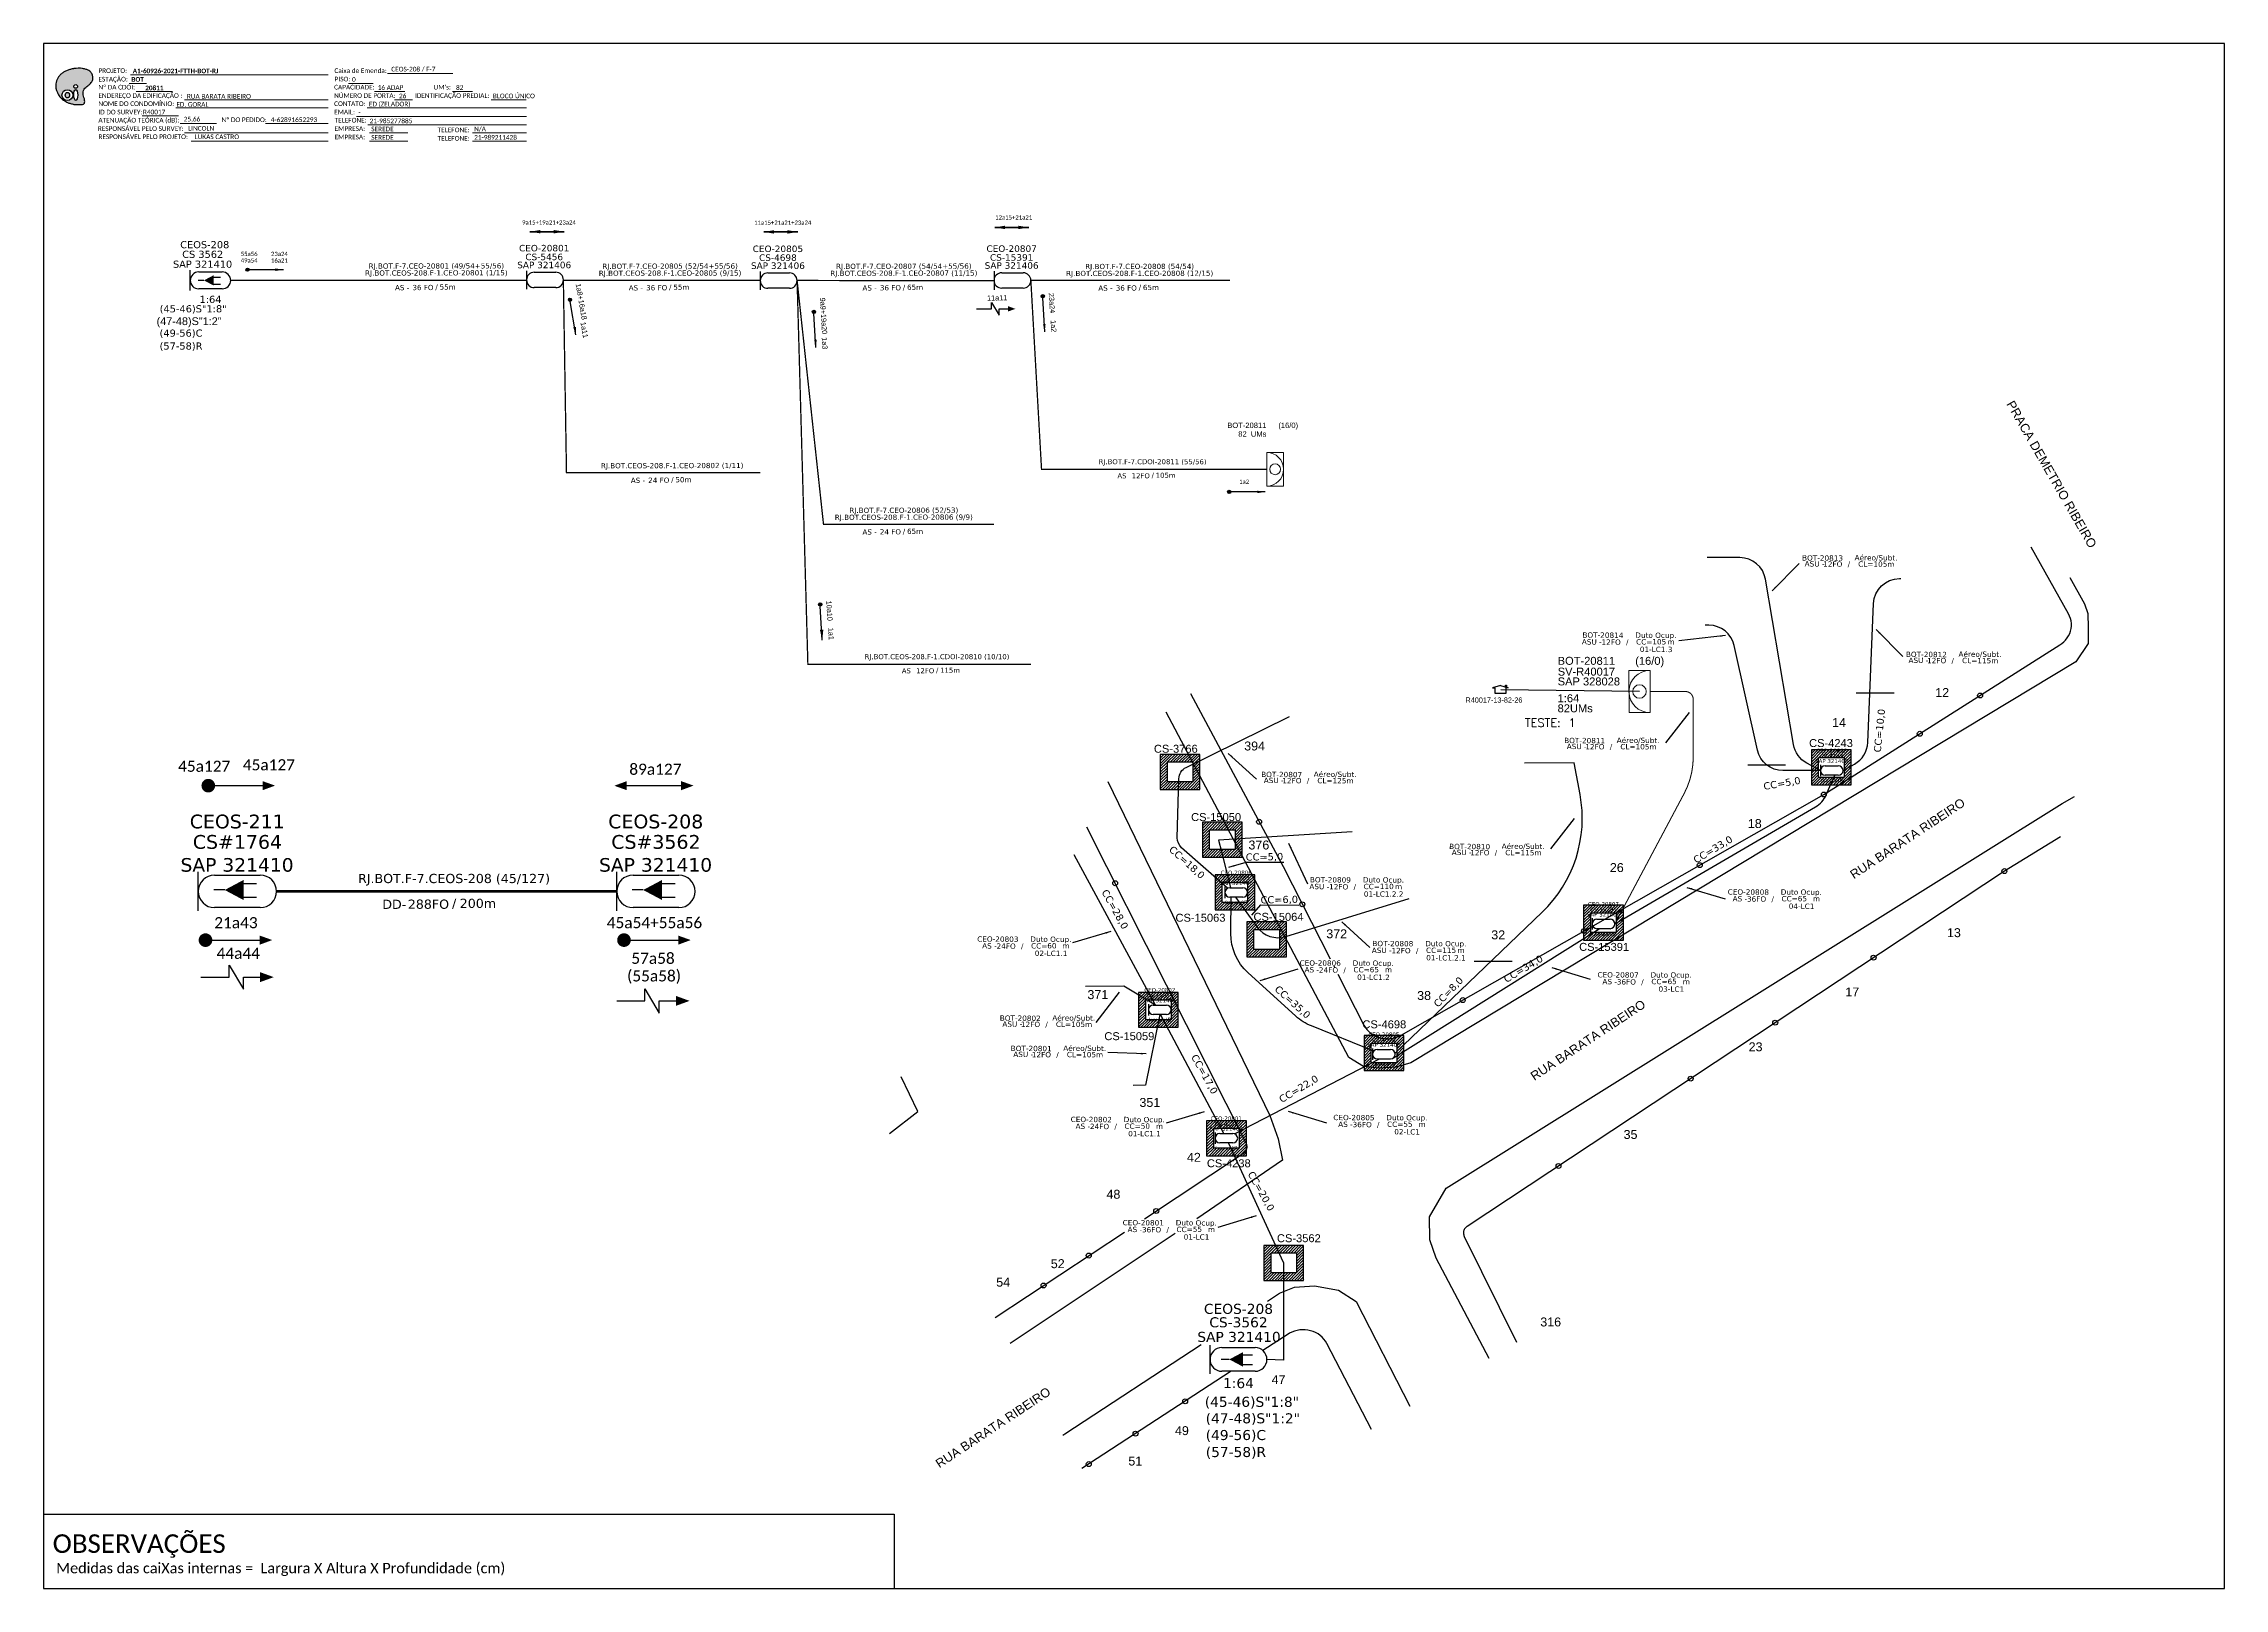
# Model space of a CAD drawing. Extents: x -89 to 1639, y 705 to 1299.
# Drawn here: x -89 to 749, y 705 to 1299 of the extents above; entities that cross this region are included whole.
import ezdxf
from ezdxf.enums import TextEntityAlignment as Align

# ---------------------------------------------------------------- set-up
doc = ezdxf.new("R2010")
doc.units = 0
for name, color, linetype in [('10.0-Cartográfico', 252, 'Continuous'), ('10.1-Caixas Subterrâneas', 5, 'Continuous'), ('10.2-Nº Policía', 2, 'Continuous'), ('10.3-Nome das Ruas', 252, 'Continuous'), ('20.4-CEOS', 1, 'Continuous'), ('20.5-CABO AÉREO', 1, 'Continuous'), ('20.5-CEO', 1, 'Continuous'), ('CAP a instalar', 1, 'Continuous'), ('celulas gpon', 7, 'Continuous'), ('CEO', 5, 'Continuous'), ('label_cabos', 7, 'Continuous'), ('Legenda', 1, 'Continuous'), ('SETA', 7, 'Continuous'), ('Seta indicação do cabo', 7, 'Continuous'), ('surveys', 7, 'Continuous'), ('surveys legendas', 7, 'Continuous')]:
    doc.layers.add(name, color=color, linetype=linetype)
for name, color, linetype, lineweight in [("20.0-LEGENDA DOS CDO'S", 1, 'Continuous', 0), ('20.1-CDO_INTERIOR', 1, 'Continuous', 0), ('40.1-ETIQUETAS', 1, 'Continuous', 20)]:
    doc.layers.add(name, color=color, linetype=linetype, lineweight=lineweight)
doc.layers.add('EXTRA', color=50, linetype='Continuous', plot=False)
doc.styles.add('ARIAL', font='arial.ttf')
doc.styles.add('ROMANS', font='romans')
doc.styles.add('siredit', font='verdana.ttf')
doc.styles.get("Standard").update_dxf_attribs({"font": 'arial.ttf'})
doc.styles.add('WMF-Calibri0', font='CALIBRI.TTF')
doc.styles.add('WMF-Calibri1', font='CALIBRIB.TTF')
doc.linetypes.add('FENCELINE1', pattern='A,0.25,-0.1,[133,ltypeshp.shx,S=0.1,R=0,X=-0.1,Y=0],-0.1,1', length=1.45)
doc.dimstyles.new('CC', dxfattribs={"dimtxt": 1, "dimasz": 2, "dimexe": 0.18, "dimexo": 0.0625, "dimgap": 0.09, "dimtad": 0, "dimdec": 0, "dimrnd": 1, "dimzin": 0, "dimdsep": 46, "dimtxsty": 'siredit', "dimblk": 'NONE', "dimcen": 0, "dimse1": 1, "dimse2": 1, "dimsd1": 1, "dimsd2": 1, "dimclrt": 7, "dimadec": 0, "dimazin": 0, "dimtfac": 1, "dimtdec": 0, "dimtofl": 0, "dimtmove": 0, "dimatfit": 3, "dimfxl": 0, "dimtolj": 1, "dimtzin": 0, "dimarcsym": 0})
doc.dimstyles.get("Standard").update_dxf_attribs({"dimtxt": 0.18, "dimasz": 0.18, "dimexe": 0.18, "dimexo": 0.0625, "dimgap": 0.09, "dimtad": 0, "dimtih": 1, "dimtoh": 1, "dimdec": 4, "dimzin": 0, "dimdsep": 46, "dimtxsty": 'Standard', "dimcen": 0.09, "dimadec": 0, "dimazin": 0, "dimtfac": 1, "dimtdec": 4, "dimtofl": 0, "dimtmove": 0, "dimatfit": 3, "dimfxl": 0, "dimtolj": 1, "dimtzin": 0, "dimarcsym": 0})

# ---------------------------------------------------------------- blocks, each defined once
blk = doc.blocks.new('OI')
h = blk.add_hatch(color=40)
edge = h.paths.add_edge_path()
edge.add_spline(control_points=[(4.35, -0.67), (3.92, -0.99), (3.26, -1.5), (2.81, -2.59), (2.9, -3.5), (3.06, -4.27), (3.31, -4.85), (3.37, -5.39), (3.4, -5.88), (3.2, -6.4), (2.54, -6.61), (1.65, -6.63), (0.55, -6.67), (-0.56, -6.42), (-1.61, -6.14), (-2.77, -5.61), (-3.92, -4.77), (-4.89, -3.7), (-5.34, -2.65), (-5.6, -1.94), (-5.85, -0.96), (-5.71, 0.47), (-5.1, 2.02), (-4.14, 3.02), (-3.3, 3.61), (-2.37, 4.16), (-1.36, 4.44), (-0.56, 4.7), (0.79, 4.85), (2.24, 4.97), (3.79, 4.57), (4.67, 4.21), (5.44, 3.65), (5.76, 2.99), (6.03, 2.21), (6.01, 1.46), (5.72, 0.64), (5.31, 0.08), (4.88, -0.38), (4.51, -0.55), (4.35, -0.67)], knot_values=[0, 0, 0, 0, 1.60434, 2.417191, 3.427595, 4.282808, 4.776746, 5.304182, 5.888771, 6.258406, 6.858137, 7.79129, 8.986195, 10.124242, 11.187857, 12.242908, 13.953784, 15.414161, 16.515391, 17.349188, 17.675853, 19.552021, 21.515531, 22.568638, 23.63245, 24.621084, 25.782718, 26.745347, 27.142653, 29.870543, 31.004649, 31.921532, 32.709589, 33.801391, 34.042471, 35.192333, 35.971461, 36.628871, 37.254359, 37.836911, 37.836911, 37.836911, 37.836911], degree=3, periodic=0)
h.paths.add_polyline_path([(1.13, -0.87, -1), (-0.04, -0.87, -1)], flags=16)
edge = h.paths.add_edge_path(flags=16)
edge.add_ellipse((0.56, -3.59), major_axis=(-0.02, 1.71), ratio=0.361305, start_angle=0, end_angle=360)
h.paths.add_polyline_path([(-0.36, -3.62, -1), (-3.8, -3.62, -1)], flags=16)
edge = h.paths.add_edge_path(flags=0)
edge.add_ellipse((-2.08, -3.62), major_axis=(0, 0.885), ratio=0.758294, start_angle=0, end_angle=360)
at = {"color": 40}
for centre, radius in [((-2.08, -3.62), 1.72), ((0.54, -0.87), 0.587)]:
    blk.add_circle(centre, radius, dxfattribs=at)
blk.add_ellipse((-2.08, -3.62), major_axis=(0, 0.885), ratio=0.758294, start_param=-3.141592653589792, end_param=3.141592653589792, dxfattribs=at)
blk.add_ellipse((0.56, -3.59), major_axis=(-0.02, 1.71), ratio=0.361305, dxfattribs=at)
at = {"color": 40, "start_tangent": (-0.800898, -0.598801), "end_tangent": (-0.800898, -0.598801)}
blk.add_spline([(4.35, -0.67), (3.2, -1.78), (2.9, -2.54), (2.92, -3.55), (3.12, -4.38), (3.28, -4.85), (3.37, -5.37), (3.35, -5.95), (3.2, -6.29), (2.66, -6.55), (1.73, -6.63), (0.54, -6.62), (-0.58, -6.41), (-1.6, -6.11), (-2.56, -5.67), (-3.95, -4.67), (-4.89, -3.56), (-5.37, -2.56), (-5.64, -1.78), (-5.72, -1.46), (-5.63, 0.42), (-4.84, 2.22), (-4.13, 2.99), (-3.27, 3.62), (-2.4, 4.09), (-1.3, 4.47), (-0.37, 4.72), (0.02, 4.77), (2.75, 4.8), (3.85, 4.53), (4.69, 4.16), (5.31, 3.68), (5.85, 2.73), (5.93, 2.5), (5.94, 1.35), (5.67, 0.62), (5.29, 0.08), (4.84, -0.36), (4.35, -0.67)], degree=3, dxfattribs=at)
blk = doc.blocks.new('CARIMBO')
at = {"color": 7, "lineweight": 0}
for points in [[(134.48, -16.3), (159.61, -16.3)], [(35.15, -20.06), (41.7, -20.06)], [(35.66, -16.79), (111.64, -16.79)], [(37.81, -23.14), (51.75, -23.14)], [(119.43, -20.02), (128.92, -20.02)], [(129.48, -23.14), (141.1, -23.14)], [(159.42, -23.14), (167.09, -23.14)], [(40.13, -32.55), (54.07, -32.55)], [(52.97, -29.48), (111.64, -29.48)], [(56.38, -26.37), (111.64, -26.37)], [(122.56, -32.72), (187.83, -32.72)], [(126.6, -29.48), (187.83, -29.48)], [(137.07, -26.37), (144.01, -26.37)], [(174.24, -26.37), (187.8, -26.37)], [(54.67, -35.52), (68.61, -35.52)], [(56.38, -39.07), (111.64, -39.07)], [(126.84, -35.96), (187.83, -35.96)], [(127.45, -39.07), (142.25, -39.07)], [(167.06, -39.07), (187.83, -39.07)], [(58.87, -42.31), (111.64, -42.31)], [(127.45, -42.31), (142.25, -42.31)], [(167.06, -42.31), (187.83, -42.31)]]:
    blk.add_lwpolyline(points, dxfattribs=at)
at = {"color": 7, "xscale": 1.213923925163967, "yscale": 1.213923925163967, "zscale": 1.213923925163967, "rotation": 0.1532896023949059}
blk.add_blockref('OI', (13.86, -20.16), dxfattribs=at)
at = {"color": 7, "lineweight": 0, "style": 'WMF-Calibri0'}
for s, height, p in [('PROJETO:', 1.793, (23.26, -16.04)), ('Caixa de Emenda:', 1.7927, (114.02, -16.04)), ('ESTAÇÃO:', 1.793, (23.26, -19.32)), ('ENDEREÇO DA EDIFICAÇÃO :', 1.7927, (23.26, -25.63)), ('Nº DA CDOI:', 1.7927, (23.26, -22.39)), ('CAPACIDADE:', 1.7927, (113.91, -22.39)), ('NÚMERO DE PORTA:', 1.7927, (113.91, -25.63)), ('PISO:', 1.793, (114.09, -19.28)), ('IDENTIFICAÇÃO PREDIAL:', 1.7927, (144.99, -25.63)), ("UM's:", 1.793, (152.15, -22.39)), ('ATENUAÇÃO TEÓRICA (dB):', 1.7927, (23.26, -35.09)), ('NOME DO CONDOMÍNIO:', 1.7927, (23.26, -28.74)), ('ID DO SURVEY:', 1.7927, (23.26, -31.97)), ('CONTATO:', 1.793, (113.91, -28.74)), ('EMAIL:', 1.793, (113.91, -31.97)), ('TELEFONE:', 1.793, (114.09, -35.09)), ('RESPONSÁVEL PELO SURVEY:', 1.7927, (23.02, -38.32)), ('RESPONSÁVEL PELO PROJETO:', 1.7927, (23.26, -41.44)), ('EMPRESA:', 1.793, (114.09, -38.32)), ('EMPRESA:', 1.793, (114.09, -41.56)), ('TELEFONE:', 1.793, (153.7, -38.83)), ('TELEFONE:', 1.793, (153.7, -42.06))]:
    blk.add_text(s, height=height, dxfattribs=at).set_placement(p)
at = {"color": 7, "lineweight": 0, "flags": 8}
for tag, p, style in [('PROJ', (36.46, -16.13), 'WMF-Calibri1'), ('CEOS-XX', (135.87, -15.46), 'WMF-Calibri0'), ('EST', (35.94, -19.41), 'WMF-Calibri1'), ('LOGRADOURO', (56.65, -25.91), 'WMF-Calibri0'), ('PISO_PTR', (120.78, -19.42), 'WMF-Calibri0'), ('CAPAC.', (130.66, -22.52), 'WMF-Calibri0'), ('N°', (138.85, -25.77), 'WMF-Calibri0'), ("UC'S", (160.78, -22.54), 'WMF-Calibri0'), ('N°PREDIO', (174.94, -25.77), 'WMF-Calibri0'), ('_ID_', (40.39, -31.94), 'WMF-Calibri0'), ('NOME_DO_COND.', (53.23, -29.02), 'WMF-Calibri0'), ('O_POTEN', (56.06, -34.68), 'WMF-Calibri0'), ('EMAIL', (123.26, -32.12), 'WMF-Calibri0'), ('NOME_DO_CONTATO', (127.3, -28.89), 'WMF-Calibri0'), ('RES_SURVEY', (57.78, -38.23), 'WMF-Calibri0'), ('RES_PROJ', (60.27, -41.47), 'WMF-Calibri0'), ('TELEFONE', (127.55, -35.36), 'WMF-Calibri0'), ('EMP_RESP_SURVEY', (128.16, -38.47), 'WMF-Calibri0'), ('EMP_RESP_PROJ', (128.16, -41.71), 'WMF-Calibri0'), ('CONT_RESP_SURVEY', (167.76, -38.47), 'WMF-Calibri0'), ('CONT_RESP_PROJ', (167.76, -41.71), 'WMF-Calibri0')]:
    blk.add_attdef(tag, p, '', height=1.79, dxfattribs=dict(at, style=style))
at = {"color": 7, "lineweight": 0, "style": 'WMF-Calibri1', "flags": 8}
blk.add_attdef("N° CDO'S", text='', height=1.79, dxfattribs=at).set_placement((44.78, -22.68), align=Align.CENTER)
blk = doc.blocks.new('_None')
blk = doc.blocks.new('ETIQUETA_RS5F')
at = {"layer": '40.1-ETIQUETAS', "color": 0, "style": 'siredit'}
blk.add_text('/', height=1.5, dxfattribs=at).set_placement((1.58, -1.95), align=Align.MIDDLE_RIGHT)
for tag, p in [('ETIQUETA_R_PRIMARIA', (1.21, 4.1)), ('ETIQUETA_R_SECUNDARIA', (1.21, 2.1)), ('F_ATIVAS/F_MORTAS', (1.14, -4.24))]:
    blk.add_attdef(tag, text='', height=1.5, dxfattribs=at).set_placement(p, align=Align.MIDDLE_CENTER)
for tag, p in [('TIPO_CABO', (-6.58, -2.12)), ('CAP_CABO', (0.4, -2.09))]:
    blk.add_attdef(tag, text='', height=1.5, dxfattribs=at).set_placement(p, align=Align.MIDDLE_RIGHT)
blk.add_attdef('METROS', text='', height=1.5, dxfattribs=at).set_placement((2.14, -1.95), align=Align.MIDDLE_LEFT)
for tag, p in [('FUSÃO_1', (0.85, -8.39)), ('FUSÃO_2', (0.85, -10.6)), ('FUSÃO_3', (0.85, -12.93)), ('FUSÃO_4', (0.85, -15.14)), ('FUSÃO_5', (0.85, -17.16))]:
    blk.add_attdef(tag, text='', height=1.5, dxfattribs=at).set_placement(p, align=Align.CENTER)
blk = doc.blocks.new('DV')
at = {"linetype": 'Continuous'}
blk.add_circle((0, 0), 0.00000275, dxfattribs=at)
blk = doc.blocks.new('*X65')
at = {"color": 0, "linetype": 'Continuous'}
for p, q in [((-1.25, 0.34099), (-0.49099, 1.1)), ((-1.25, 0.517767), (-0.667767, 1.1)), ((-1.25, 0.694544), (-0.844544, 1.1)), ((-1.25, 0.87132), (-1.02132, 1.1)), ((-1.25, 1.048097), (-1.198097, 1.1)), ((-1.25, 0.164214), (-0.8035, 0.610714)), ((-1.25, -0.012563), (-0.8035, 0.433937)), ((-1.25, -0.18934), (-0.8035, 0.25716)), ((-1.25, -0.366117), (-0.8035, 0.080383)), ((-0.789214, 0.625), (-0.314214, 1.1)), ((-0.612437, 0.625), (-0.137437, 1.1)), ((-0.43566, 0.625), (0.03934, 1.1)), ((-0.258883, 0.625), (0.216117, 1.1)), ((-0.082107, 0.625), (0.392893, 1.1)), ((0.09467, 0.625), (0.56967, 1.1)), ((0.271447, 0.625), (0.746447, 1.1)), ((0.448223, 0.625), (0.923223, 1.1)), ((0.625, 0.625), (1.1, 1.1)), ((0.801777, 0.625), (1.25, 1.073223)), ((0.8035, 0.449947), (1.25, 0.896447)), ((0.8035, 0.27317), (1.25, 0.71967)), ((0.8035, 0.096393), (1.25, 0.542893)), ((0.8035, -0.080383), (1.25, 0.366117)), ((0.8035, -0.25716), (1.25, 0.18934)), ((0.8035, -0.433937), (1.25, 0.012563)), ((-1.25, -0.542893), (-0.8035, -0.096393)), ((-1.25, -0.71967), (-0.8035, -0.27317)), ((-1.25, -0.896447), (-0.8035, -0.449947)), ((-1.25, -1.073223), (-0.801777, -0.625)), ((-1.1, -1.1), (-0.625, -0.625)), ((-0.923223, -1.1), (-0.448223, -0.625)), ((-0.746447, -1.1), (-0.271447, -0.625)), ((-0.56967, -1.1), (-0.09467, -0.625)), ((-0.392893, -1.1), (0.082107, -0.625)), ((-0.216117, -1.1), (0.258883, -0.625)), ((-0.03934, -1.1), (0.43566, -0.625)), ((0.137437, -1.1), (0.612437, -0.625)), ((0.314214, -1.1), (0.789214, -0.625)), ((0.49099, -1.1), (1.25, -0.34099)), ((0.667767, -1.1), (1.25, -0.517767)), ((0.8035, -0.610714), (1.25, -0.164214)), ((0.844544, -1.1), (1.25, -0.694544)), ((1.02132, -1.1), (1.25, -0.87132)), ((1.198097, -1.1), (1.25, -1.048097))]:
    blk.add_line(p, q, dxfattribs=at)
blk = doc.blocks.new('MANHOLE_MQ')
at = {"color": 0, "linetype": 'Continuous'}
for p, q in [((0.00000623, 0.00000569), (-0.00000627, 0.00000569)), ((-0.00000627, 0.00000569), (-0.00000627, -0.00000531)), ((-0.00000404, 0.00000331), (0.00000399, 0.00000331)), ((-0.00000404, -0.00000294), (-0.00000404, 0.00000331)), ((0.00000399, 0.00000331), (0.00000399, -0.00000294)), ((0.00000623, -0.00000531), (0.00000623, 0.00000569)), ((-0.00000627, -0.00000531), (0.00000623, -0.00000531)), ((0.00000399, -0.00000294), (-0.00000404, -0.00000294)), ((0.00000399, -0.00000294), (0.00000399, -0.00000294))]:
    blk.add_line(p, q, dxfattribs=at)
at = {"color": 0, "linetype": 'Continuous', "xscale": 5e-06, "yscale": 5e-06, "zscale": 1e-05}
blk.add_blockref('*X65', (-0.00000002, 0.00000019), dxfattribs=at)
blk = doc.blocks.new('Inst CB DT OCUP CFOA-SM-AS-80-TS-24')
at = {"layer": 'label_cabos', "color": 0, "style": 'siredit'}
for tag, flags, p in [('ID_ATIVIDADE', 3, (1.31, 2.67)), ('FATOR', 1, (11.56, 2.55))]:
    blk.add_attdef(tag, text='', height=1, rotation=359.69, dxfattribs=dict(at, flags=flags)).set_placement(p, align=Align.MIDDLE_CENTER)
for tag, p in [('TIPO_CABO', (1.76, 0)), ('DESTINO_CABO', (3.13, 1.26)), ('CABO', (4.69, -0.05)), ('/', (7.71, -0.05)), ('LANCE', (10.91, 0)), ('TIPO_CABO', (13.11, 1.24)), ('UND', (15.96, 0)), ('FID', (13.15, -1.41))]:
    blk.add_attdef(tag, text='', height=1, rotation=359.69, dxfattribs=at).set_placement(p, align=Align.MIDDLE_CENTER)
blk.add_attdef('QTDE', (12.43, -0.47), '', height=1, rotation=359.69, dxfattribs=at)
blk = doc.blocks.new('LEGENDA DOS CABOS')
at = {"layer": 'EXTRA', "color": 0, "style": 'siredit'}
for tag, p in [('ID', (4.6, 0.97)), ('XX', (9.03, 0.97))]:
    blk.add_attdef(tag, text='', height=0.48, rotation=359.69, dxfattribs=at).set_placement(p, align=Align.MIDDLE_CENTER)
at = {"layer": 'Legenda', "color": 0, "style": 'siredit'}
for tag, p in [('TIPO_CABO', (1.31, 0)), ('CABO', (4.69, -0.05)), ('/', (6.81, -0.05)), ('METROS', (10.03, -0.05))]:
    blk.add_attdef(tag, text='', height=0.8, rotation=359.69, dxfattribs=at).set_placement(p, align=Align.MIDDLE_CENTER)
blk = doc.blocks.new('Inst CB DT OCUP CFOA-SM-ASU-120-S-12')
at = {"layer": 'label_cabos', "color": 0, "style": 'siredit'}
for tag, flags, p in [('ID_ATIVIDADE', 3, (1.31, 2.67)), ('FATOR', 1, (11.56, 2.55))]:
    blk.add_attdef(tag, text='', height=1, rotation=359.69, dxfattribs=dict(at, flags=flags)).set_placement(p, align=Align.MIDDLE_CENTER)
for tag, p in [('TIPO_CABO', (1.26, 0)), ('DESTINO_CABO', (3.13, 1.26)), ('CABO', (4.69, -0.05)), ('/', (7.71, -0.05)), ('LANCE', (10.91, 0)), ('TIPO_CABO', (13.11, 1.24)), ('UND', (15.96, 0)), ('FID', (13.15, -1.41))]:
    blk.add_attdef(tag, text='', height=1, rotation=359.69, dxfattribs=at).set_placement(p, align=Align.MIDDLE_CENTER)
blk.add_attdef('QTDE', (12.43, -0.47), '', height=1, rotation=359.69, dxfattribs=at)
blk = doc.blocks.new('Inst CB DT OCUP CFOA-SM-AS-80-TS-36')
at = {"layer": 'label_cabos', "color": 0, "style": 'siredit'}
for tag, flags, p in [('ID_ATIVIDADE', 3, (1.31, 2.67)), ('FATOR', 1, (11.56, 2.55))]:
    blk.add_attdef(tag, text='', height=1, rotation=359.69, dxfattribs=dict(at, flags=flags)).set_placement(p, align=Align.MIDDLE_CENTER)
for tag, p in [('TIPO_CABO', (1.76, 0)), ('DESTINO_CABO', (3.13, 1.26)), ('CABO', (4.69, -0.05)), ('/', (7.71, -0.05)), ('LANCE', (10.91, 0)), ('TIPO_CABO', (13.11, 1.24)), ('UND', (15.96, 0)), ('FID', (13.15, -1.41))]:
    blk.add_attdef(tag, text='', height=1, rotation=359.69, dxfattribs=at).set_placement(p, align=Align.MIDDLE_CENTER)
blk.add_attdef('QTDE', (12.43, -0.47), '', height=1, rotation=359.69, dxfattribs=at)
blk = doc.blocks.new('*U92')
at = {"layer": '20.4-CEOS', "color": 7, "style": 'siredit'}
for tag, p in [('FIBRAS_SPLITTER', (0, 0)), ('FIBRAS_TOP_C', (0, -4.13)), ('RESERVA_FINAIS', (0, -5.46))]:
    blk.add_attdef(tag, p, '', height=1.01, dxfattribs=at)
for tag, p, flags in [('ID_ATIVIDADE', (0, -6.77), 3), ('QTDE', (0, -9.4), 1), ('FATOR', (0, -8.09), 1), ('FID', (0, -10.71), 1)]:
    blk.add_attdef(tag, p, '', height=1.01, dxfattribs=dict(at, flags=flags))
blk = doc.blocks.new('*U94')
at = {"layer": '20.4-CEOS', "color": 7, "style": 'siredit'}
blk.add_attdef('FIBRAS_SPLITTER', (0, 0), '', height=1.01, dxfattribs=at)
for tag, p, flags in [('ID_ATIVIDADE', (0, -1.48), 3), ('FATOR', (0, -2.79), 1), ('QTDE', (0, -4.11), 1), ('FID', (0, -5.42), 1)]:
    blk.add_attdef(tag, p, '', height=1.01, dxfattribs=dict(at, flags=flags))
blk = doc.blocks.new('Teste  FTTH')
at = {"color": 0, "lineweight": 0, "style": 'ROMANS'}
for tag, p in [('TESTE', (-2.3, -0.29)), ('QTDE', (0.21, -0.29))]:
    blk.add_attdef(tag, p, '', height=0.48, dxfattribs=at)
for tag, p, flags in [('FID', (-2.23, -1.25), 1), ('FATOR', (-2.23, -2.03), 3), ('ID_ATIVIDADE', (-2.23, -2.72), 3)]:
    blk.add_attdef(tag, p, '', height=0.48, dxfattribs=dict(at, flags=flags))
blk = doc.blocks.new('SURVEY_SURVEY')
for p, q in [((0, 0.0000152), (-0.0000151, 0.0000108)), ((-0.0000151, 0.0000108), (-0.0000104, 0.0000108)), ((-0.0000103, 0), (-0.0000103, 0.0000108)), ((0.0000103, 0), (-0.0000103, 0)), ((0, 0.0000152), (0.0000151, 0.0000108)), ((0.0000101, 0.0000159), (0.0000117, 0.0000159)), ((0.0000101, 0.0000123), (0.0000101, 0.0000159)), ((0.0000151, 0.0000108), (0.0000103, 0.0000108)), ((0.0000103, 0.0000108), (0.0000103, 0)), ((0.0000117, 0.0000159), (0.0000117, 0.0000119))]:
    blk.add_line(p, q)
blk = doc.blocks.new('SETA 2')
at = {"layer": 'Seta indicação do cabo'}
h = blk.add_hatch(color=256, dxfattribs=at)
h.dxf.hatch_style = 1
h.paths.add_polyline_path([(348.974, 271.648, 1), (348.848, 271.648, 1)])
blk.add_circle((348.911, 271.648), 0.0626, dxfattribs=at)
blk.add_leader([(350.279, 271.648), (348.974, 271.648)], dimstyle='CC', override={"dimasz": 0.3}, dxfattribs=at)

msp = doc.modelspace()

# ---------------------------------------------------------------- hatches: boundary and pattern name
at = {"layer": 'Seta indicação do cabo'}
h = msp.add_hatch(color=7, dxfattribs=at)
h.dxf.hatch_style = 1
h.paths.add_polyline_path([(209.95, 1083.37, 1), (208.69, 1083.37, 1)])

# ---------------------------------------------------------------- linework, layer by layer
msp.add_lwpolyline([(-89.32, 705.02), (749.25, 705.02), (749.25, 1299.02), (-89.32, 1299.02), (-89.32, 705.02)])
at = {"color": 7, "lineweight": 0}
msp.add_lwpolyline([(-4.01, 1268.26), (20.14, 1268.26)], dxfattribs=at)
at = {"color": 1, "elevation": -1.27}
for points in [[(275.19, 1197.01), (275.19, 1199.48), (278.14, 1194.55), (278.14, 1197.01)], [(278.14, 1197.01), (282.6, 1197.01)]]:
    msp.add_lwpolyline(points, dxfattribs=at)
at = {"color": 4, "ltscale": 0.5}
msp.add_lwpolyline([(524.36, 1049.89), (470.96, 1050.58)], dxfattribs=at)
at = {"color": 7, "const_width": 2.62}
for points in [[(-27.3, 1013.68, 1), (-24.68, 1013.69, 1)], [(-28.38, 954.29, 1), (-25.76, 954.31, 1)]]:
    msp.add_lwpolyline(points, format="xyb", close=True, dxfattribs=at)
at = {"color": 7}
for points in [[(-25.99, 1013.69), (-5.11, 1013.69)], [(134.94, 1013.69), (155.82, 1013.69)], [(-27.07, 954.3), (-6.19, 954.3)], [(-17.99, 940.02), (-17.99, 944.65), (-12.46, 935.4), (-12.46, 940.02)], [(-89.24, 733.5), (237.71, 733.5), (237.71, 705.02)]]:
    msp.add_lwpolyline(points, dxfattribs=at)
at = {"color": 0, "const_width": 2.62}
msp.add_lwpolyline([(132.54, 954.29, 1), (135.16, 954.31, 1)], format="xyb", close=True, dxfattribs=at)
at = {"color": 0}
for points in [[(133.85, 954.3), (154.73, 954.3)], [(141.89, 930.89), (141.89, 935.52), (147.42, 926.27), (147.43, 930.89)]]:
    msp.add_lwpolyline(points, dxfattribs=at)
at = {"color": 1}
msp.add_solid([(281.54, 1198.06, -1.27), (284.35, 1197.03, -1.27), (281.54, 1196.01, -1.27)], dxfattribs=at)
at = {"layer": '10.0-Cartográfico'}
for points in [[(408.37, 941.21), (418.33, 921.65), (418.84, 920.79), (419.46, 919.99), (420.14, 919.25), (420.88, 918.58), (421.73, 918), (422.64, 917.48), (423.59, 917.09), (424.56, 916.76), (425.61, 916.52), (426.65, 916.41), (427.69, 916.36), (428.76, 916.46), (429.76, 916.63), (430.8, 916.92), (431.77, 917.27), (432.7, 917.75), (595.23, 1010.28), (686.02, 1067.82), (686.72, 1068.29), (687.52, 1068.96), (688.21, 1069.68), (688.84, 1070.49), (689.33, 1071.34), (689.76, 1072.21), (690.08, 1073.15), (690.3, 1074.11), (690.42, 1075.08), (690.41, 1076.04), (690.29, 1077.03), (690.05, 1077.96), (689.73, 1078.89), (689.29, 1079.78), (675, 1105.44)], [(689.77, 1093.78), (695.5, 1083.61), (696.75, 1079.91), (696.83, 1074.33), (696.91, 1068.38), (692.18, 1061.26), (436.39, 907.06), (430.6, 905.5), (424.32, 905.07), (418.21, 905.71), (412.54, 909.17), (342.29, 1041.91)], [(351.66, 1049.11), (387.29, 982.58), (405.39, 947.05)], [(319.93, 1015.27), (382.14, 886.88), (385.37, 877.93), (387.03, 869.69), (354.15, 847.11)], [(449.95, 858.87), (686.85, 1006.8), (691.58, 1009.48)], [(333.96, 847.15), (372.04, 872.33), (372.22, 872.46), (372.39, 872.61), (372.56, 872.76), (372.71, 872.92), (372.85, 873.1), (372.97, 873.28), (373.08, 873.47), (373.18, 873.66), (373.26, 873.86), (373.33, 874.07), (373.38, 874.28), (373.42, 874.49), (373.44, 874.7), (373.44, 874.92), (373.43, 875.13), (373.4, 875.35), (373.35, 875.56), (373.29, 875.77), (373.22, 875.97), (373.13, 876.17), (311.86, 997.73)], [(686.22, 994.03), (664.65, 980.83), (458.07, 844.19), (457.77, 844), (457.54, 843.74), (457.31, 843.49), (457.11, 843.24), (456.95, 842.96), (456.82, 842.65), (456.72, 842.34), (456.69, 842), (456.66, 841.68), (456.67, 841.37), (456.74, 841.03), (456.81, 840.72), (456.95, 840.38)], [(406.76, 944.37), (407, 943.88)], [(235.96, 879.96), (246.86, 888.41), (240.49, 901.73)], [(466.5, 793.36), (446.17, 832.02), (443.71, 839.1), (443.6, 847.86), (449.95, 858.87)], [(276.58, 809.19), (326.27, 842.06)], [(345.83, 841.44), (282.34, 799.15)], [(456.95, 840.38), (477, 799.66)], [(381.36, 815.5), (385.97, 818.52), (391.71, 820.81), (399.41, 821.34), (408.57, 819.67), (415.37, 815.29), (436.09, 775.09)], [(302.56, 763.91), (303.34, 764.43), (355.79, 798.76)], [(421.24, 766.18), (404.1, 799.21), (403.62, 800.05), (403.01, 800.88), (402.33, 801.62), (401.55, 802.26), (400.73, 802.87), (399.82, 803.36), (398.88, 803.78), (397.87, 804.11), (396.86, 804.35), (395.82, 804.46), (394.74, 804.48), (393.7, 804.41), (392.67, 804.24), (391.66, 803.95), (390.7, 803.56), (389.76, 803.12), (389.26, 802.8), (379.56, 796.47)], [(367.36, 788.52), (309.93, 751.08)]]:
    msp.add_lwpolyline(points, dxfattribs=at)
at = {"layer": '20.1-CDO_INTERIOR', "color": 1, "lineweight": 18}
for points in [[(387.48, 1128.84), (387.48, 1141.83), (380.99, 1141.83), (380.99, 1128.84)], [(520.31, 1041.77), (520.3, 1058.01), (528.42, 1058.01), (528.43, 1041.77)]]:
    msp.add_lwpolyline(points, close=True, dxfattribs=at)
for centre, radius in [((384.24, 1135.34), 2.08), ((524.36, 1049.89), 2.6)]:
    msp.add_circle(centre, radius, dxfattribs=at)
for centre, radius, start, end in [((380.99, 1135.34), 6.5, 270, 90), ((528.42, 1049.89), 8.12, 90.02759, 270.02759)]:
    msp.add_arc(centre, radius, start, end, dxfattribs=at)
at = {"layer": '20.4-CEOS', "color": 5}
for p, q in [((-29.69, 1211.21), (-20.62, 1211.21)), ((-20.62, 1204.74), (-29.69, 1204.74)), ((137.33, 979.31), (154.9, 979.31)), ((154.9, 966.78), (137.33, 966.78)), ((363.75, 797.63), (376.53, 797.63)), ((376.53, 788.52), (363.75, 788.52))]:
    msp.add_line(p, q, dxfattribs=at)
at = {"layer": '20.4-CEOS', "color": 7}
for p, q in [((-23.59, 979.31), (-6.02, 979.31)), ((-6.02, 966.78), (-23.59, 966.78))]:
    msp.add_line(p, q, dxfattribs=at)
at = {"layer": '20.4-CEOS', "color": 5}
for points in [[(-32.93, 1204.07), (-32.93, 1211.88)], [(-27.66, 1207.98), (-29.84, 1207.98)], [(-24.08, 1209.26), (-21.32, 1209.26)], [(-24.08, 1206.57), (-21.32, 1206.57)], [(131.07, 965.5), (131.07, 980.6)], [(141.24, 973.57), (137.02, 973.57)], [(148.17, 976.05), (153.51, 976.05)], [(148.17, 970.84), (153.51, 970.84)], [(359.2, 787.58), (359.2, 798.56)], [(366.61, 793.07), (363.54, 793.07)], [(371.65, 794.88), (375.53, 794.88)], [(371.65, 791.09), (375.53, 791.09)]]:
    msp.add_lwpolyline(points, dxfattribs=at)
for points in [[(-27.66, 1207.98, 0, 4, 0), (-23.91, 1207.98, 4, 4, 0)], [(141.24, 973.57, 0, 7.73, 0), (148.5, 973.57, 7.73, 7.73, 0)], [(366.61, 793.07, 0, 5.62, 0), (371.89, 793.07, 5.62, 5.62, 0)]]:
    msp.add_lwpolyline(points, format="xyseb", dxfattribs=at)
at = {"layer": '20.4-CEOS', "color": 7}
for points in [[(-29.85, 965.5), (-29.85, 980.6)], [(-19.68, 973.57), (-23.9, 973.57)], [(-12.75, 976.05), (-7.42, 976.05)], [(-12.75, 970.84), (-7.42, 970.84)]]:
    msp.add_lwpolyline(points, dxfattribs=at)
msp.add_lwpolyline([(-19.68, 973.57, 0, 7.73, 0), (-12.43, 973.57, 7.73, 7.73, 0)], format="xyseb", dxfattribs=at)
at = {"layer": '20.4-CEOS', "color": 5}
for centre, radius, start, end in [((-29.69, 1207.98), 3.24, 90, 270), ((-20.62, 1207.98), 3.24, 270, 90), ((137.33, 973.05), 6.26, 90, 270), ((154.9, 973.05), 6.26, 270, 90), ((363.75, 793.07), 4.55, 90, 270), ((376.53, 793.07), 4.55, 270, 90)]:
    msp.add_arc(centre, radius, start, end, dxfattribs=at)
at = {"layer": '20.4-CEOS', "color": 7}
for centre, start, end in [((-23.59, 973.05), 90, 270), ((-6.02, 973.05), 270, 90)]:
    msp.add_arc(centre, 6.26, start, end, dxfattribs=at)
at = {"layer": '20.5-CABO AÉREO', "color": 7, "ltscale": 8, "const_width": 1.05}
msp.add_lwpolyline([(0.24, 973.05), (131.07, 973.05)], dxfattribs=at)
at = {"layer": '20.5-CEO', "color": 7}
for p, q in [((99.34, 1211.1), (107.6, 1211.1)), ((189.21, 1210.83), (197.48, 1210.83)), ((107.6, 1205.21), (99.34, 1205.21)), ((197.48, 1204.94), (189.21, 1204.94)), ((595.71, 1021.32), (600.8, 1021.32)), ((600.8, 1017.69), (595.71, 1017.69)), ((366.76, 974.43), (371.85, 974.43)), ((371.85, 970.81), (366.76, 970.81)), ((337.38, 929.31), (342.46, 929.31)), ((342.46, 925.68), (337.38, 925.68)), ((423.52, 912.21), (428.61, 912.21)), ((428.61, 908.58), (423.52, 908.58)), ((362.93, 879.92), (368.02, 879.92)), ((368.02, 876.29), (362.93, 876.29))]:
    msp.add_line(p, q, dxfattribs=at)
at = {"layer": '20.5-CEO', "color": 5}
for p, q in [((279.09, 1210.91), (287.35, 1210.91)), ((287.35, 1205.01), (279.09, 1205.01)), ((507.95, 962.33), (513.04, 962.33)), ((513.04, 958.7), (507.95, 958.7))]:
    msp.add_line(p, q, dxfattribs=at)
at = {"layer": '20.5-CEO', "color": 7}
for points in [[(96.39, 1211.71), (96.39, 1204.6)], [(186.27, 1211.44), (186.27, 1204.33)], [(593.9, 1021.69), (593.9, 1017.32)], [(364.95, 974.81), (364.95, 970.43)], [(335.56, 929.68), (335.56, 925.31)], [(421.71, 912.58), (421.71, 908.21)], [(361.12, 880.29), (361.12, 875.92)]]:
    msp.add_lwpolyline(points, dxfattribs=at)
at = {"layer": '20.5-CEO', "color": 5}
for points in [[(276.14, 1211.51), (276.14, 1204.41)], [(506.14, 962.7), (506.14, 958.32)]]:
    msp.add_lwpolyline(points, dxfattribs=at)
at = {"layer": '20.5-CEO', "color": 7}
for centre, radius, start, end in [((99.34, 1208.15), 2.95, 90, 270), ((107.6, 1208.15), 2.95, 270, 90), ((189.21, 1207.88), 2.95, 90, 270), ((197.48, 1207.88), 2.95, 270, 90), ((595.71, 1019.51), 1.81, 90, 270), ((600.8, 1019.51), 1.81, 270, 90), ((366.76, 972.62), 1.81, 90, 270), ((371.85, 972.62), 1.81, 270, 90), ((337.38, 927.5), 1.81, 90, 270), ((342.46, 927.5), 1.81, 270, 90), ((423.52, 910.4), 1.81, 90, 270), ((428.61, 910.4), 1.81, 270, 90), ((362.93, 878.1), 1.81, 90, 270), ((368.02, 878.1), 1.81, 270, 90)]:
    msp.add_arc(centre, radius, start, end, dxfattribs=at)
at = {"layer": '20.5-CEO', "color": 5}
for centre, radius, start, end in [((279.09, 1207.96), 2.95, 90, 270), ((287.35, 1207.96), 2.95, 270, 90), ((507.95, 960.51), 1.81, 90, 270), ((513.04, 960.51), 1.81, 270, 90)]:
    msp.add_arc(centre, radius, start, end, dxfattribs=at)
at = {"layer": 'CAP a instalar', "color": 5, "ltscale": 30, "const_width": 0.503}
for points in [[(-17.38, 1207.98), (-17.38, 1207.98), (18.56, 1207.97)], [(-17.38, 1207.97), (-17.38, 1207.97)], [(18.56, 1207.97), (96.4, 1207.97)], [(110.54, 1207.97), (186.27, 1207.96)], [(200.42, 1207.95), (276.14, 1207.86)]]:
    msp.add_lwpolyline(points, dxfattribs=at)
at = {"layer": 'CAP a instalar', "color": 7, "ltscale": 30, "const_width": 0.503}
for points in [[(110.54, 1207.97), (111.74, 1134.09), (186.27, 1134.09)], [(290.3, 1060.38), (204.56, 1060.38), (200.42, 1207.88)], [(276.14, 1114.12), (210.58, 1114.12), (200.42, 1207.88)]]:
    msp.add_lwpolyline(points, dxfattribs=at)
at = {"layer": 'CAP a instalar', "color": 7, "ltscale": 30}
msp.add_lwpolyline([(290.3, 1207.96, 0.503, 0.503, 0), (361.64, 1207.96, 0.503, 0.503, 0), (366.83, 1207.95, 0.503, 0.503, 0)], format="xyseb", dxfattribs=at)
at = {"layer": 'CAP a instalar', "color": 1, "ltscale": 30, "const_width": 0.503}
msp.add_lwpolyline([(380.99, 1135.34), (294.41, 1135.34), (290.3, 1207.96)], dxfattribs=at)
at = {"layer": 'CAP a instalar', "color": 9, "linetype": 'FENCELINE1', "ltscale": 15}
for points in [[(593.9, 1019.51), (588.66, 1022.37, -0.22913), (583.61, 1029.47), (572.78, 1093.06, 0.366073), (562.9, 1101.38), (550.4, 1101.36)], [(602.61, 1019.51), (607.02, 1021.98, 0.259876), (612.11, 1030.28), (614.35, 1083.75, -0.40112), (624.32, 1093.33), (624.89, 1093.33)], [(365.94, 974.24), (348.29, 989.81, -0.222099), (346.6, 993.69), (347.21, 1016.36, -0.278433), (349.99, 1020.71), (389.8, 1040.34)], [(430.36, 910.87), (486.92, 965, 0.253408), (501.48, 1010.34), (499.21, 1022.45), (480.11, 1022.32)]]:
    msp.add_lwpolyline(points, format="xyb", dxfattribs=at)
at = {"layer": 'CAP a instalar', "color": 7, "linetype": 'FENCELINE1', "ltscale": 15}
for points in [[(593.9, 1019.51), (579.49, 1019.51, -0.351337), (569.73, 1027.33), (560.76, 1067.57, 0.350814), (551.02, 1075.39), (549.53, 1075.39)], [(514.85, 960.51), (592.02, 1005.5, 0.159958), (596.16, 1010.17), (599.42, 1017.69)], [(422.21, 911.65), (398.21, 921.29, -0.089231), (392.21, 925.05), (373.78, 941.8, -0.213962), (367.23, 956.81), (367.38, 970.81)], [(368.95, 970.81), (377.31, 959.34, 0.320024), (388.32, 955.68), (435.81, 970.27)]]:
    msp.add_lwpolyline(points, format="xyb", dxfattribs=at)
at = {"layer": 'CAP a instalar', "color": 1, "linetype": 'FENCELINE1', "ltscale": 15, "const_width": 0.4}
msp.add_lwpolyline([(514.85, 960.51), (541.5, 1010.65, 0.122744), (545.01, 1024.73), (545.01, 1046.89, 0.414214), (542.01, 1049.89), (528.42, 1049.89)], format="xyb", dxfattribs=at)
at = {"layer": 'CAP a instalar', "color": 1}
for points in [[(607.65, 1049.39), (622.25, 1049.39)], [(565.94, 1021.7), (580.54, 1021.7)], [(460.77, 946.24), (475.37, 946.24)]]:
    msp.add_lwpolyline(points, dxfattribs=at)
at = {"layer": 'CAP a instalar', "color": 7, "linetype": 'FENCELINE1', "ltscale": 15}
for points in [[(413.85, 995.89), (362.47, 992.74), (363.65, 988.32), (367.03, 974.43)], [(338.26, 929.31), (306.97, 987.1)], [(364.56, 879.92), (340.21, 925.68)]]:
    msp.add_lwpolyline(points, dxfattribs=at)
at = {"layer": 'CAP a instalar', "color": 5, "linetype": 'FENCELINE1', "ltscale": 15}
for points in [[(429.77, 909.01), (508.8, 958.7)], [(368.56, 879.83), (424.05, 908.58)], [(387.46, 830.29), (366.34, 876.29)], [(387.46, 830.29), (387.46, 792.79), (381.08, 793.07)]]:
    msp.add_lwpolyline(points, dxfattribs=at)
at = {"layer": 'CAP a instalar', "color": 9, "linetype": 'FENCELINE1', "ltscale": 15}
for points in [[(338.26, 929.31), (326.04, 936.62), (311.31, 936.48)], [(339.92, 925.68), (334.43, 898.53), (329.67, 898.43)]]:
    msp.add_lwpolyline(points, dxfattribs=at)
at = {"layer": 'SETA', "color": 1, "elevation": -1.27}
msp.add_lwpolyline([(269.41, 1197.01), (275.19, 1197.01)], dxfattribs=at)
at = {"layer": 'SETA', "color": 7}
for points in [[(-28.85, 940.02), (-17.99, 940.02)], [(-12.46, 940.02), (-4.1, 940.02)]]:
    msp.add_lwpolyline(points, dxfattribs=at)
at = {"layer": 'SETA', "color": 0}
for points in [[(131.04, 930.89), (141.89, 930.89)], [(147.43, 930.89), (155.78, 930.89)]]:
    msp.add_lwpolyline(points, dxfattribs=at)
at = {"layer": 'SETA', "color": 7}
for points in [[(-5.12, 1015.43), (-0.31, 1013.71), (-5.1, 1011.94)], [(134.94, 1011.94), (130.14, 1013.66), (134.93, 1015.43)], [(155.81, 1015.43), (160.61, 1013.71), (155.83, 1011.94)], [(-6.2, 956.04), (-1.4, 954.32), (-6.18, 952.55)], [(-6.09, 941.98), (-0.81, 940.06), (-6.09, 938.14)]]:
    msp.add_solid(points, dxfattribs=at)
at = {"layer": 'SETA', "color": 0}
for points in [[(154.72, 956.04), (159.53, 954.32), (154.74, 952.55)], [(153.8, 932.85), (159.07, 930.93), (153.8, 929.01)]]:
    msp.add_solid(points, dxfattribs=at)
at = {"layer": 'Seta indicação do cabo', "color": 7}
msp.add_circle((209.32, 1083.37), 0.629, dxfattribs=at)

# ---------------------------------------------------------------- block references
ref = msp.add_blockref('CARIMBO', (-91.51, 1303.77))
ref.add_attrib('PROJ', 'A1-60926-2021-FTTH-BOT-RJ', (-55.05, 1287.63), dxfattribs={"color": 7, "lineweight": 0, "height": 1.7927, "style": 'WMF-Calibri1'})
ref.add_attrib('EST', 'BOT', (-55.57, 1284.35), dxfattribs={"color": 7, "lineweight": 0, "height": 1.793, "style": 'WMF-Calibri1'})
ref.add_attrib("N° CDO'S", '20811', dxfattribs={"color": 7, "lineweight": 0, "height": 1.793, "style": 'WMF-Calibri1'}).set_placement((-46.73, 1281.09), align=Align.CENTER)
ref.add_attrib('LOGRADOURO', ' RUA BARATA RIBEIRO', (-34.86, 1277.86), dxfattribs={"color": 7, "lineweight": 0, "height": 1.7927, "style": 'WMF-Calibri0'})
ref.add_attrib('NOME_DO_COND.', 'ED. GORAL', (-38.28, 1274.74), dxfattribs={"color": 7, "lineweight": 0, "height": 1.793, "style": 'WMF-Calibri0'})
ref.add_attrib('_ID_', 'R40017', (-51.11, 1271.83), dxfattribs={"color": 7, "lineweight": 0, "height": 1.793, "style": 'WMF-Calibri0'})
ref.add_attrib('O_POTEN', '25,66', (-35.45, 1269.09), dxfattribs={"color": 7, "lineweight": 0, "height": 1.793, "style": 'WMF-Calibri0'})
ref.add_attrib('RES_SURVEY', 'LINCOLN', (-33.73, 1265.54), dxfattribs={"color": 7, "lineweight": 0, "height": 1.793, "style": 'WMF-Calibri0'})
ref.add_attrib('RES_PROJ', 'LUKAS CASTRO', (-31.24, 1262.3), dxfattribs={"color": 7, "lineweight": 0, "height": 1.7927, "style": 'WMF-Calibri0'})
ref.add_attrib('CEOS-XX', 'CEOS-208 / F-7', (44.36, 1288.31), dxfattribs={"color": 7, "lineweight": 0, "height": 1.7927, "style": 'WMF-Calibri0'})
ref.add_attrib('CAPAC.', '16 ADAP', (39.15, 1281.25), dxfattribs={"color": 7, "lineweight": 0, "height": 1.793, "style": 'WMF-Calibri0'})
ref.add_attrib("UC'S", '82', (69.27, 1281.23), dxfattribs={"color": 7, "lineweight": 0, "height": 1.793, "style": 'WMF-Calibri0'})
ref.add_attrib('PISO_PTR', '0', (29.28, 1284.34), dxfattribs={"color": 7, "lineweight": 0, "height": 1.79, "style": 'WMF-Calibri0'})
ref.add_attrib('N°', '26', (47.34, 1278), dxfattribs={"color": 7, "lineweight": 0, "height": 1.793, "style": 'WMF-Calibri0'})
ref.add_attrib('N°PREDIO', 'BLOCO ÚNICO', (83.43, 1278), dxfattribs={"color": 7, "lineweight": 0, "height": 1.7927, "style": 'WMF-Calibri0'})
ref.add_attrib('NOME_DO_CONTATO', 'ED (ZELADOR)', (35.79, 1274.88), dxfattribs={"color": 7, "lineweight": 0, "height": 1.7927, "style": 'WMF-Calibri0'})
ref.add_attrib('EMAIL', '-', (31.75, 1271.65), dxfattribs={"color": 7, "lineweight": 0, "height": 1.79, "style": 'WMF-Calibri0'})
ref.add_attrib('TELEFONE', '21-985277885', (36.04, 1268.41), dxfattribs={"color": 7, "lineweight": 0, "height": 1.7927, "style": 'WMF-Calibri0'})
ref.add_attrib('EMP_RESP_SURVEY', 'SEREDE', (36.65, 1265.3), dxfattribs={"color": 7, "lineweight": 0, "height": 1.793, "style": 'WMF-Calibri0'})
ref.add_attrib('EMP_RESP_PROJ', 'SEREDE', (36.65, 1262.06), dxfattribs={"color": 7, "lineweight": 0, "height": 1.793, "style": 'WMF-Calibri0'})
ref.add_attrib('CONT_RESP_SURVEY', 'N/A', (76.25, 1265.3), dxfattribs={"color": 7, "lineweight": 0, "height": 1.793, "style": 'WMF-Calibri0'})
ref.add_attrib('CONT_RESP_PROJ', '21-989211428', (76.25, 1262.06), dxfattribs={"color": 7, "lineweight": 0, "height": 1.7927, "style": 'WMF-Calibri0'})
at = {"xscale": 10.05025125628141, "yscale": 10.05025125628141, "zscale": 10.05025125628141}
for p in [(-3517.53, -1518.04), (-3140.05, -1603.49)]:
    msp.add_blockref('SETA 2', p, dxfattribs=at)
for p, rotation in [((-3160.1, 4206.61), 279.5330343062151), ((-2625.88, 4551.41), 273.1851728483392), ((-2713.88, 4545.41), 273.1851728483392)]:
    msp.add_blockref('SETA 2', p, dxfattribs=dict(at, rotation=rotation))
at = {"layer": '10.0-Cartográfico', "xscale": 343937.0078740158, "yscale": 343937.0078740158, "zscale": 343937.0078740158}
for p in [(655.31, 1048.35), (632.11, 1033.65), (595.23, 1010.28), (378.06, 999.81), (547.52, 983.12), (664.65, 980.83), (322.73, 976.17), (394.68, 968.08), (503.02, 957.78), (614.36, 947.56), (456.37, 931.23), (576.54, 922.54), (544.02, 901.04), (493.2, 867.42), (338.51, 850.15), (312.56, 832.99), (295.2, 821.5), (349.65, 776.97), (330.56, 764.53), (312.58, 752.81)]:
    msp.add_blockref('DV', p, dxfattribs=at)
at = {"layer": '10.1-Caixas Subterrâneas', "color": 30, "xscale": 1221632.865794303, "yscale": 1221632.865794303, "zscale": 1221632.865794303}
for p, rotation in [((347.67, 1019.21), 180.0000000000622), ((598.05, 1020.93), 180.0000000000622), ((363.88, 993.15), 180.0000000000622), ((368.73, 972.85), 180.0000000000622), ((510.48, 961.21), 180.0000000000622), ((380.98, 954.79), 180.0000000000622), ((339.34, 927.73), 180.0000000000624), ((426.05, 911.1), 180.0000000000622), ((365.51, 878.34), 180.0000000000624), ((387.52, 830.4), 180.0000000000625)]:
    msp.add_blockref('MANHOLE_MQ', p, dxfattribs=dict(at, rotation=rotation))
at = {"layer": "20.0-LEGENDA DOS CDO'S", "lineweight": 0, "xscale": 6.687153088803965, "yscale": 6.687153088803965, "zscale": 6.687153088803965, "rotation": 3.126797674058592e-05}
msp.add_blockref('Teste  FTTH', (495.64, 1038.23), dxfattribs=at).add_auto_attribs({'TESTE': 'TESTE:', 'QTDE': '1'})
at = {"layer": '20.4-CEOS', "color": 5, "lineweight": 0}
ref = msp.add_blockref('*U92', (357.18, 774.83), dxfattribs=dict(at, xscale=3.820138868211348, yscale=3.820138868211348, zscale=3.820138868211348))
ref.add_attrib('FIBRAS_SPLITTER', '(45-46)S"1:8"', (357.18, 774.83), dxfattribs={"color": 7, "height": 3.8571, "style": 'siredit'})
ref.add_attrib('FIBRAS_TOP_C', '(49-56)C', (357.53, 762.07), dxfattribs={"color": 7, "height": 3.857, "style": 'siredit'})
ref.add_attrib('RESERVA_FINAIS', '(57-58)R', (357.56, 755.53), dxfattribs={"color": 7, "height": 3.857, "style": 'siredit'})
at = {"layer": '20.4-CEOS', "color": 5, "lineweight": 0, "xscale": 3.820138868211348, "yscale": 3.820138868211348, "zscale": 3.820138868211348}
msp.add_blockref('*U94', (357.53, 768.49), dxfattribs=at).add_auto_attribs({'FIBRAS_SPLITTER': '(47-48)S"1:2"'})
at = {"layer": '40.1-ETIQUETAS', "color": 7}
ref = msp.add_blockref('ETIQUETA_RS5F', (330.56, 1207.87), dxfattribs=dict(at, xscale=1.336255921230158, yscale=1.336255921230158, zscale=1.336255921230158, rotation=0.1179917413874845))
ref.add_attrib('ETIQUETA_R_PRIMARIA', 'RJ.BOT.F-7.CEO-20808 (54/54)', dxfattribs={"color": 0, "height": 2.0044, "rotation": 0.11799, "style": 'siredit'}).set_placement((332.13, 1213.36), align=Align.MIDDLE_CENTER)
ref.add_attrib('ETIQUETA_R_SECUNDARIA', 'RJ.BOT.CEOS-208.F-1.CEO-20808 (12/15)', dxfattribs={"color": 0, "height": 2.0044, "rotation": 0.11799, "style": 'siredit'}).set_placement((332.14, 1210.69), align=Align.MIDDLE_CENTER)
ref.add_attrib('TIPO_CABO', 'AS -', dxfattribs={"color": 0, "height": 2.004, "rotation": 0.11799, "style": 'siredit'}).set_placement((321.73, 1205.03), align=Align.MIDDLE_RIGHT)
ref.add_attrib('CAP_CABO', '36 FO', dxfattribs={"color": 0, "height": 2.004, "rotation": 0.11799, "style": 'siredit'}).set_placement((331.06, 1205.07), align=Align.MIDDLE_RIGHT)
ref.add_attrib('METROS', '65m', dxfattribs={"color": 0, "height": 2.004, "rotation": 0.11799, "style": 'siredit'}).set_placement((333.39, 1205.26), align=Align.MIDDLE_LEFT)
ref = msp.add_blockref('ETIQUETA_RS5F', (150.8, 1133.94), dxfattribs=dict(at, xscale=1.336255921230158, yscale=1.336255921230158, zscale=1.336255921230158, rotation=0.1179917413874844))
ref.add_attrib('ETIQUETA_R_SECUNDARIA', 'RJ.BOT.CEOS-208.F-1.CEO-20802 (1/11)', dxfattribs={"color": 0, "height": 2.0044, "rotation": 0.11799, "style": 'siredit'}).set_placement((152.37, 1136.76), align=Align.MIDDLE_CENTER)
ref.add_attrib('TIPO_CABO', 'AS -', dxfattribs={"color": 0, "height": 2.004, "rotation": 0.11799, "style": 'siredit'}).set_placement((141.96, 1131.1), align=Align.MIDDLE_RIGHT)
ref.add_attrib('CAP_CABO', '24 FO', dxfattribs={"color": 0, "height": 2.004, "rotation": 0.11799, "style": 'siredit'}).set_placement((151.29, 1131.15), align=Align.MIDDLE_RIGHT)
ref.add_attrib('METROS', '50m', dxfattribs={"color": 0, "height": 2.004, "rotation": 0.11799, "style": 'siredit'}).set_placement((153.62, 1131.34), align=Align.MIDDLE_LEFT)
ref = msp.add_blockref('ETIQUETA_RS5F', (239.87, 1114.1), dxfattribs=dict(at, xscale=1.336255921230158, yscale=1.336255921230158, zscale=1.336255921230158, rotation=0.1179917413874845))
ref.add_attrib('ETIQUETA_R_PRIMARIA', 'RJ.BOT.F-7.CEO-20806 (52/53)', dxfattribs={"color": 0, "height": 2.0044, "rotation": 0.11799, "style": 'siredit'}).set_placement((241.44, 1119.59), align=Align.MIDDLE_CENTER)
ref.add_attrib('ETIQUETA_R_SECUNDARIA', 'RJ.BOT.CEOS-208.F-1.CEO-20806 (9/9)', dxfattribs={"color": 0, "height": 2.0044, "rotation": 0.11799, "style": 'siredit'}).set_placement((241.45, 1116.92), align=Align.MIDDLE_CENTER)
ref.add_attrib('TIPO_CABO', 'AS -', dxfattribs={"color": 0, "height": 2.004, "rotation": 0.11799, "style": 'siredit'}).set_placement((231.04, 1111.26), align=Align.MIDDLE_RIGHT)
ref.add_attrib('CAP_CABO', '24 FO', dxfattribs={"color": 0, "height": 2.004, "rotation": 0.11799, "style": 'siredit'}).set_placement((240.37, 1111.31), align=Align.MIDDLE_RIGHT)
ref.add_attrib('METROS', '65m', dxfattribs={"color": 0, "height": 2.004, "rotation": 0.11799, "style": 'siredit'}).set_placement((242.7, 1111.5), align=Align.MIDDLE_LEFT)
ref = msp.add_blockref('ETIQUETA_RS5F', (65.64, 973.04), dxfattribs=dict(at, xscale=2.354972367219977, yscale=2.354972367219977, zscale=2.354972367219977))
ref.add_attrib('ETIQUETA_R_SECUNDARIA', 'RJ.BOT.F-7.CEOS-208 (45/127)', dxfattribs={"color": 0, "height": 3.5325, "style": 'siredit'}).set_placement((68.5, 978), align=Align.MIDDLE_CENTER)
ref.add_attrib('TIPO_CABO', 'DD-', dxfattribs={"color": 0, "height": 3.532, "style": 'siredit'}).set_placement((50.13, 968.06), align=Align.MIDDLE_RIGHT)
ref.add_attrib('CAP_CABO', '288FO', dxfattribs={"color": 0, "height": 3.532, "style": 'siredit'}).set_placement((66.58, 968.12), align=Align.MIDDLE_RIGHT)
ref.add_attrib('METROS', '200m', dxfattribs={"color": 0, "height": 3.532, "style": 'siredit'}).set_placement((70.69, 968.44), align=Align.MIDDLE_LEFT)
at = {"layer": 'CAP a instalar', "color": 7, "linetype": 'FENCELINE1', "ltscale": 7}
ref = msp.add_blockref('ETIQUETA_RS5F', (252.69, 1060.58), dxfattribs=dict(at, xscale=1.287884719618347, yscale=1.287884719618347, zscale=1.287884719618347))
ref.add_attrib('ETIQUETA_R_SECUNDARIA', 'RJ.BOT.CEOS-208.F-1.CDOI-20810 (10/10)', dxfattribs={"layer": '40.1-ETIQUETAS', "color": 0, "height": 1.9318, "style": 'siredit'}).set_placement((254.21, 1063.29), align=Align.MIDDLE_CENTER)
ref.add_attrib('TIPO_CABO', 'AS', dxfattribs={"layer": '40.1-ETIQUETAS', "color": 0, "height": 1.932, "style": 'siredit'}).set_placement((244.17, 1057.86), align=Align.MIDDLE_RIGHT)
ref.add_attrib('CAP_CABO', '12FO', dxfattribs={"layer": '40.1-ETIQUETAS', "color": 0, "height": 1.932, "style": 'siredit'}).set_placement((253.16, 1057.89), align=Align.MIDDLE_RIGHT)
ref.add_attrib('METROS', '115m', dxfattribs={"layer": '40.1-ETIQUETAS', "color": 0, "height": 1.932, "style": 'siredit'}).set_placement((255.41, 1058.07), align=Align.MIDDLE_LEFT)
at = {"layer": 'label_cabos', "color": 0, "lineweight": 0}
ref = msp.add_blockref('LEGENDA DOS CABOS', (586.07, 1097.91), dxfattribs=dict(at, xscale=2.043390031501771, yscale=2.043390031501771, zscale=2.043390031501771))
ref.add_attrib('ID', 'BOT-20813', dxfattribs={"color": 0, "height": 2.043, "rotation": 359.69001, "style": 'siredit'}).set_placement((594.73, 1101.24), align=Align.MIDDLE_CENTER)
ref.add_attrib('CABO', '12FO', dxfattribs={"color": 0, "height": 2.043, "rotation": 359.69001, "style": 'siredit'}).set_placement((598.66, 1098.88), align=Align.MIDDLE_CENTER)
ref.add_attrib('METROS', 'CL=105m', dxfattribs={"color": 0, "height": 2.043, "rotation": 359.69001, "style": 'siredit'}).set_placement((615.41, 1098.88), align=Align.MIDDLE_CENTER)
ref.add_attrib('XX', 'Aéreo/Subt.', dxfattribs={"color": 0, "height": 2.0434, "rotation": 359.69001, "style": 'siredit'}).set_placement((615.3, 1101.33), align=Align.MIDDLE_CENTER)
ref.add_attrib('/', '/', dxfattribs={"color": 0, "height": 2.04, "rotation": 359.69001, "style": 'siredit'}).set_placement((604.85, 1098.88), align=Align.MIDDLE_CENTER)
ref.add_attrib('TIPO_CABO', 'ASU -', dxfattribs={"color": 0, "height": 2.043, "rotation": 359.69001, "style": 'siredit'}).set_placement((591.67, 1098.98), align=Align.MIDDLE_CENTER)
ref = msp.add_blockref('Inst CB DT OCUP CFOA-SM-ASU-120-S-12', (503.87, 1068.99), dxfattribs=dict(at, xscale=2.043390031501771, yscale=2.043390031501771, zscale=2.043390031501771))
ref.add_attrib('DESTINO_CABO', 'BOT-20814', dxfattribs={"color": 0, "height": 2.043, "rotation": 359.69001, "style": 'siredit'}).set_placement((510.27, 1071.57), align=Align.MIDDLE_CENTER)
ref.add_attrib('CABO', '12FO', dxfattribs={"color": 0, "height": 2.043, "rotation": 359.69001, "style": 'siredit'}).set_placement((513.44, 1068.88), align=Align.MIDDLE_CENTER)
ref.add_attrib('TIPO_CABO', 'Duto Ocup.', dxfattribs={"color": 0, "height": 2.043, "rotation": 359.69001, "style": 'siredit'}).set_placement((530.65, 1071.53), align=Align.MIDDLE_CENTER)
ref.add_attrib('/', '/', dxfattribs={"color": 0, "height": 2.04, "rotation": 359.69001, "style": 'siredit'}).set_placement((519.63, 1068.88), align=Align.MIDDLE_CENTER)
ref.add_attrib('TIPO_CABO', 'ASU - ', dxfattribs={"color": 0, "height": 2.043, "rotation": 359.69001, "style": 'siredit'}).set_placement((506.45, 1068.98), align=Align.MIDDLE_CENTER)
ref.add_attrib('FID', '01-LC1.3', dxfattribs={"color": 0, "height": 2.043, "rotation": 359.69001, "style": 'siredit'}).set_placement((530.74, 1066.1), align=Align.MIDDLE_CENTER)
ref.add_attrib('LANCE', 'CC=', dxfattribs={"color": 0, "height": 2.043, "rotation": 359.69001, "style": 'siredit'}).set_placement((526.16, 1068.99), align=Align.MIDDLE_CENTER)
ref.add_attrib('QTDE', '105', (529.27, 1068.02), dxfattribs={"color": 0, "height": 2.043, "rotation": 359.69001, "style": 'siredit'})
ref.add_attrib('UND', 'm', dxfattribs={"color": 0, "height": 2.04, "rotation": 359.69001, "style": 'siredit'}).set_placement((536.49, 1068.99), align=Align.MIDDLE_CENTER)
ref = msp.add_blockref('LEGENDA DOS CABOS', (626.01, 1060.82), dxfattribs=dict(at, xscale=2.043390031501771, yscale=2.043390031501771, zscale=2.043390031501771))
ref.add_attrib('ID', 'BOT-20812', dxfattribs={"color": 0, "height": 2.043, "rotation": 359.69001, "style": 'siredit'}).set_placement((634.67, 1064.15), align=Align.MIDDLE_CENTER)
ref.add_attrib('CABO', '12FO', dxfattribs={"color": 0, "height": 2.043, "rotation": 359.69001, "style": 'siredit'}).set_placement((638.61, 1061.79), align=Align.MIDDLE_CENTER)
ref.add_attrib('METROS', 'CL=115m', dxfattribs={"color": 0, "height": 2.043, "rotation": 359.69001, "style": 'siredit'}).set_placement((655.35, 1061.79), align=Align.MIDDLE_CENTER)
ref.add_attrib('XX', 'Aéreo/Subt.', dxfattribs={"color": 0, "height": 2.0434, "rotation": 359.69001, "style": 'siredit'}).set_placement((655.25, 1064.24), align=Align.MIDDLE_CENTER)
ref.add_attrib('/', '/', dxfattribs={"color": 0, "height": 2.04, "rotation": 359.69001, "style": 'siredit'}).set_placement((644.79, 1061.79), align=Align.MIDDLE_CENTER)
ref.add_attrib('TIPO_CABO', 'ASU -', dxfattribs={"color": 0, "height": 2.043, "rotation": 359.69001, "style": 'siredit'}).set_placement((631.61, 1061.88), align=Align.MIDDLE_CENTER)
ref = msp.add_blockref('LEGENDA DOS CABOS', (494.6, 1027.71), dxfattribs=dict(at, xscale=2.043390031501771, yscale=2.043390031501771, zscale=2.043390031501771))
ref.add_attrib('ID', 'BOT-20811', dxfattribs={"color": 0, "height": 2.043, "rotation": 359.69001, "style": 'siredit'}).set_placement((503.26, 1031.04), align=Align.MIDDLE_CENTER)
ref.add_attrib('CABO', '12FO', dxfattribs={"color": 0, "height": 2.043, "rotation": 359.69001, "style": 'siredit'}).set_placement((507.19, 1028.67), align=Align.MIDDLE_CENTER)
ref.add_attrib('METROS', 'CL=105m', dxfattribs={"color": 0, "height": 2.043, "rotation": 359.69001, "style": 'siredit'}).set_placement((523.94, 1028.67), align=Align.MIDDLE_CENTER)
ref.add_attrib('XX', 'Aéreo/Subt.', dxfattribs={"color": 0, "height": 2.0434, "rotation": 359.69001, "style": 'siredit'}).set_placement((523.83, 1031.12), align=Align.MIDDLE_CENTER)
ref.add_attrib('/', '/', dxfattribs={"color": 0, "height": 2.04, "rotation": 359.69001, "style": 'siredit'}).set_placement((513.38, 1028.67), align=Align.MIDDLE_CENTER)
ref.add_attrib('TIPO_CABO', 'ASU -', dxfattribs={"color": 0, "height": 2.043, "rotation": 359.69001, "style": 'siredit'}).set_placement((500.2, 1028.77), align=Align.MIDDLE_CENTER)
ref = msp.add_blockref('LEGENDA DOS CABOS', (378.09, 1014.65), dxfattribs=dict(at, xscale=2.043390031501771, yscale=2.043390031501771, zscale=2.043390031501771))
ref.add_attrib('ID', 'BOT-20807', dxfattribs={"color": 0, "height": 2.043, "rotation": 359.69001, "style": 'siredit'}).set_placement((386.75, 1017.98), align=Align.MIDDLE_CENTER)
ref.add_attrib('CABO', '12FO', dxfattribs={"color": 0, "height": 2.043, "rotation": 359.69001, "style": 'siredit'}).set_placement((390.68, 1015.62), align=Align.MIDDLE_CENTER)
ref.add_attrib('METROS', 'CL=125m', dxfattribs={"color": 0, "height": 2.043, "rotation": 359.69001, "style": 'siredit'}).set_placement((407.43, 1015.62), align=Align.MIDDLE_CENTER)
ref.add_attrib('XX', 'Aéreo/Subt.', dxfattribs={"color": 0, "height": 2.0434, "rotation": 359.69001, "style": 'siredit'}).set_placement((407.32, 1018.07), align=Align.MIDDLE_CENTER)
ref.add_attrib('/', '/', dxfattribs={"color": 0, "height": 2.04, "rotation": 359.69001, "style": 'siredit'}).set_placement((396.87, 1015.62), align=Align.MIDDLE_CENTER)
ref.add_attrib('TIPO_CABO', 'ASU -', dxfattribs={"color": 0, "height": 2.043, "rotation": 359.69001, "style": 'siredit'}).set_placement((383.69, 1015.72), align=Align.MIDDLE_CENTER)
ref = msp.add_blockref('LEGENDA DOS CABOS', (450.36, 986.96), dxfattribs=dict(at, xscale=2.043390031501771, yscale=2.043390031501771, zscale=2.043390031501771))
ref.add_attrib('ID', 'BOT-20810', dxfattribs={"color": 0, "height": 2.043, "rotation": 359.69001, "style": 'siredit'}).set_placement((459.02, 990.29), align=Align.MIDDLE_CENTER)
ref.add_attrib('CABO', '12FO', dxfattribs={"color": 0, "height": 2.043, "rotation": 359.69001, "style": 'siredit'}).set_placement((462.96, 987.93), align=Align.MIDDLE_CENTER)
ref.add_attrib('METROS', 'CL=115m', dxfattribs={"color": 0, "height": 2.043, "rotation": 359.69001, "style": 'siredit'}).set_placement((479.7, 987.93), align=Align.MIDDLE_CENTER)
ref.add_attrib('XX', 'Aéreo/Subt.', dxfattribs={"color": 0, "height": 2.0434, "rotation": 359.69001, "style": 'siredit'}).set_placement((479.6, 990.38), align=Align.MIDDLE_CENTER)
ref.add_attrib('/', '/', dxfattribs={"color": 0, "height": 2.04, "rotation": 359.69001, "style": 'siredit'}).set_placement((469.14, 987.93), align=Align.MIDDLE_CENTER)
ref.add_attrib('TIPO_CABO', 'ASU -', dxfattribs={"color": 0, "height": 2.043, "rotation": 359.69001, "style": 'siredit'}).set_placement((455.96, 988.03), align=Align.MIDDLE_CENTER)
ref = msp.add_blockref('Inst CB DT OCUP CFOA-SM-ASU-120-S-12', (399.09, 974.91), dxfattribs=dict(at, xscale=2.043390031501771, yscale=2.043390031501771, zscale=2.043390031501771))
ref.add_attrib('DESTINO_CABO', 'BOT-20809', dxfattribs={"color": 0, "height": 2.043, "rotation": 359.69001, "style": 'siredit'}).set_placement((405.49, 977.49), align=Align.MIDDLE_CENTER)
ref.add_attrib('CABO', '12FO', dxfattribs={"color": 0, "height": 2.043, "rotation": 359.69001, "style": 'siredit'}).set_placement((408.67, 974.81), align=Align.MIDDLE_CENTER)
ref.add_attrib('TIPO_CABO', 'Duto Ocup.', dxfattribs={"color": 0, "height": 2.043, "rotation": 359.69001, "style": 'siredit'}).set_placement((425.88, 977.46), align=Align.MIDDLE_CENTER)
ref.add_attrib('/', '/', dxfattribs={"color": 0, "height": 2.04, "rotation": 359.69001, "style": 'siredit'}).set_placement((414.86, 974.81), align=Align.MIDDLE_CENTER)
ref.add_attrib('TIPO_CABO', 'ASU - ', dxfattribs={"color": 0, "height": 2.043, "rotation": 359.69001, "style": 'siredit'}).set_placement((401.67, 974.9), align=Align.MIDDLE_CENTER)
ref.add_attrib('FID', '01-LC1.2.2', dxfattribs={"color": 0, "height": 2.043, "rotation": 359.69001, "style": 'siredit'}).set_placement((425.96, 972.02), align=Align.MIDDLE_CENTER)
ref.add_attrib('LANCE', 'CC=', dxfattribs={"color": 0, "height": 2.043, "rotation": 359.69001, "style": 'siredit'}).set_placement((421.39, 974.91), align=Align.MIDDLE_CENTER)
ref.add_attrib('QTDE', '110', (424.49, 973.94), dxfattribs={"color": 0, "height": 2.043, "rotation": 359.69001, "style": 'siredit'})
ref.add_attrib('UND', 'm', dxfattribs={"color": 0, "height": 2.04, "rotation": 359.69001, "style": 'siredit'}).set_placement((431.71, 974.91), align=Align.MIDDLE_CENTER)
ref = msp.add_blockref('Inst CB DT OCUP CFOA-SM-AS-80-TS-36', (559.79, 970.22), dxfattribs=dict(at, xscale=2.043390031501771, yscale=2.043390031501771, zscale=2.043390031501771))
ref.add_attrib('DESTINO_CABO', 'CEO-20808', dxfattribs={"color": 0, "height": 2.043, "rotation": 359.69001, "style": 'siredit'}).set_placement((566.19, 972.8), align=Align.MIDDLE_CENTER)
ref.add_attrib('CABO', '36FO', dxfattribs={"color": 0, "height": 2.043, "rotation": 359.69001, "style": 'siredit'}).set_placement((569.36, 970.11), align=Align.MIDDLE_CENTER)
ref.add_attrib('TIPO_CABO', 'Duto Ocup.', dxfattribs={"color": 0, "height": 2.043, "rotation": 359.69001, "style": 'siredit'}).set_placement((586.57, 972.76), align=Align.MIDDLE_CENTER)
ref.add_attrib('/', '/', dxfattribs={"color": 0, "height": 2.04, "rotation": 359.69001, "style": 'siredit'}).set_placement((575.55, 970.11), align=Align.MIDDLE_CENTER)
ref.add_attrib('TIPO_CABO', 'AS - ', dxfattribs={"color": 0, "height": 2.043, "rotation": 359.69001, "style": 'siredit'}).set_placement((563.39, 970.21), align=Align.MIDDLE_CENTER)
ref.add_attrib('FID', '04-LC1', dxfattribs={"color": 0, "height": 2.043, "rotation": 359.69001, "style": 'siredit'}).set_placement((586.66, 967.33), align=Align.MIDDLE_CENTER)
ref.add_attrib('LANCE', 'CC=', dxfattribs={"color": 0, "height": 2.043, "rotation": 359.69001, "style": 'siredit'}).set_placement((582.08, 970.22), align=Align.MIDDLE_CENTER)
ref.add_attrib('QTDE', '65', (585.19, 969.25), dxfattribs={"color": 0, "height": 2.043, "rotation": 359.69001, "style": 'siredit'})
ref.add_attrib('UND', 'm', dxfattribs={"color": 0, "height": 2.04, "rotation": 359.69001, "style": 'siredit'}).set_placement((592.41, 970.22), align=Align.MIDDLE_CENTER)
ref = msp.add_blockref('Inst CB DT OCUP CFOA-SM-AS-80-TS-24', (271.21, 952.1), dxfattribs=dict(at, xscale=2.043390031501771, yscale=2.043390031501771, zscale=2.043390031501771))
ref.add_attrib('DESTINO_CABO', 'CEO-20803', dxfattribs={"color": 0, "height": 2.043, "rotation": 359.69001, "style": 'siredit'}).set_placement((277.61, 954.68), align=Align.MIDDLE_CENTER)
ref.add_attrib('CABO', '24FO', dxfattribs={"color": 0, "height": 2.043, "rotation": 359.69001, "style": 'siredit'}).set_placement((280.79, 951.99), align=Align.MIDDLE_CENTER)
ref.add_attrib('TIPO_CABO', 'Duto Ocup.', dxfattribs={"color": 0, "height": 2.043, "rotation": 359.69001, "style": 'siredit'}).set_placement((298, 954.64), align=Align.MIDDLE_CENTER)
ref.add_attrib('/', '/', dxfattribs={"color": 0, "height": 2.04, "rotation": 359.69001, "style": 'siredit'}).set_placement((286.98, 951.99), align=Align.MIDDLE_CENTER)
ref.add_attrib('TIPO_CABO', 'AS - ', dxfattribs={"color": 0, "height": 2.043, "rotation": 359.69001, "style": 'siredit'}).set_placement((274.82, 952.09), align=Align.MIDDLE_CENTER)
ref.add_attrib('FID', '02-LC1.1', dxfattribs={"color": 0, "height": 2.043, "rotation": 359.69001, "style": 'siredit'}).set_placement((298.08, 949.21), align=Align.MIDDLE_CENTER)
ref.add_attrib('LANCE', 'CC=', dxfattribs={"color": 0, "height": 2.043, "rotation": 359.69001, "style": 'siredit'}).set_placement((293.51, 952.1), align=Align.MIDDLE_CENTER)
ref.add_attrib('QTDE', '60', (296.61, 951.13), dxfattribs={"color": 0, "height": 2.043, "rotation": 359.69001, "style": 'siredit'})
ref.add_attrib('UND', 'm', dxfattribs={"color": 0, "height": 2.04, "rotation": 359.69001, "style": 'siredit'}).set_placement((303.84, 952.1), align=Align.MIDDLE_CENTER)
ref = msp.add_blockref('Inst CB DT OCUP CFOA-SM-ASU-120-S-12', (423.09, 950.38), dxfattribs=dict(at, xscale=2.043390031501771, yscale=2.043390031501771, zscale=2.043390031501771))
ref.add_attrib('DESTINO_CABO', 'BOT-20808', dxfattribs={"color": 0, "height": 2.043, "rotation": 359.69001, "style": 'siredit'}).set_placement((429.49, 952.96), align=Align.MIDDLE_CENTER)
ref.add_attrib('CABO', '12FO', dxfattribs={"color": 0, "height": 2.043, "rotation": 359.69001, "style": 'siredit'}).set_placement((432.66, 950.28), align=Align.MIDDLE_CENTER)
ref.add_attrib('TIPO_CABO', 'Duto Ocup.', dxfattribs={"color": 0, "height": 2.043, "rotation": 359.69001, "style": 'siredit'}).set_placement((449.87, 952.93), align=Align.MIDDLE_CENTER)
ref.add_attrib('/', '/', dxfattribs={"color": 0, "height": 2.04, "rotation": 359.69001, "style": 'siredit'}).set_placement((438.85, 950.28), align=Align.MIDDLE_CENTER)
ref.add_attrib('TIPO_CABO', 'ASU - ', dxfattribs={"color": 0, "height": 2.043, "rotation": 359.69001, "style": 'siredit'}).set_placement((425.67, 950.37), align=Align.MIDDLE_CENTER)
ref.add_attrib('FID', '01-LC1.2.1', dxfattribs={"color": 0, "height": 2.043, "rotation": 359.69001, "style": 'siredit'}).set_placement((449.95, 947.49), align=Align.MIDDLE_CENTER)
ref.add_attrib('LANCE', 'CC=', dxfattribs={"color": 0, "height": 2.043, "rotation": 359.69001, "style": 'siredit'}).set_placement((445.38, 950.39), align=Align.MIDDLE_CENTER)
ref.add_attrib('QTDE', '115', (448.49, 949.41), dxfattribs={"color": 0, "height": 2.043, "rotation": 359.69001, "style": 'siredit'})
ref.add_attrib('UND', 'm', dxfattribs={"color": 0, "height": 2.04, "rotation": 359.69001, "style": 'siredit'}).set_placement((455.71, 950.39), align=Align.MIDDLE_CENTER)
ref = msp.add_blockref('Inst CB DT OCUP CFOA-SM-AS-80-TS-24', (395.18, 942.91), dxfattribs=dict(at, xscale=2.043390031501771, yscale=2.043390031501771, zscale=2.043390031501771))
ref.add_attrib('DESTINO_CABO', 'CEO-20806', dxfattribs={"color": 0, "height": 2.043, "rotation": 359.69001, "style": 'siredit'}).set_placement((401.58, 945.49), align=Align.MIDDLE_CENTER)
ref.add_attrib('CABO', '24FO', dxfattribs={"color": 0, "height": 2.043, "rotation": 359.69001, "style": 'siredit'}).set_placement((404.76, 942.8), align=Align.MIDDLE_CENTER)
ref.add_attrib('TIPO_CABO', 'Duto Ocup.', dxfattribs={"color": 0, "height": 2.043, "rotation": 359.69001, "style": 'siredit'}).set_placement((421.97, 945.45), align=Align.MIDDLE_CENTER)
ref.add_attrib('/', '/', dxfattribs={"color": 0, "height": 2.04, "rotation": 359.69001, "style": 'siredit'}).set_placement((410.95, 942.8), align=Align.MIDDLE_CENTER)
ref.add_attrib('TIPO_CABO', 'AS - ', dxfattribs={"color": 0, "height": 2.043, "rotation": 359.69001, "style": 'siredit'}).set_placement((398.79, 942.9), align=Align.MIDDLE_CENTER)
ref.add_attrib('FID', '01-LC1.2', dxfattribs={"color": 0, "height": 2.043, "rotation": 359.69001, "style": 'siredit'}).set_placement((422.05, 940.02), align=Align.MIDDLE_CENTER)
ref.add_attrib('LANCE', 'CC=', dxfattribs={"color": 0, "height": 2.043, "rotation": 359.69001, "style": 'siredit'}).set_placement((417.48, 942.91), align=Align.MIDDLE_CENTER)
ref.add_attrib('QTDE', '65', (420.58, 941.94), dxfattribs={"color": 0, "height": 2.043, "rotation": 359.69001, "style": 'siredit'})
ref.add_attrib('UND', 'm', dxfattribs={"color": 0, "height": 2.04, "rotation": 359.69001, "style": 'siredit'}).set_placement((427.81, 942.91), align=Align.MIDDLE_CENTER)
ref = msp.add_blockref('Inst CB DT OCUP CFOA-SM-AS-80-TS-36', (509.73, 938.36), dxfattribs=dict(at, xscale=2.043390031501771, yscale=2.043390031501771, zscale=2.043390031501771))
ref.add_attrib('DESTINO_CABO', 'CEO-20807', dxfattribs={"color": 0, "height": 2.043, "rotation": 359.69001, "style": 'siredit'}).set_placement((516.12, 940.94), align=Align.MIDDLE_CENTER)
ref.add_attrib('CABO', '36FO', dxfattribs={"color": 0, "height": 2.043, "rotation": 359.69001, "style": 'siredit'}).set_placement((519.3, 938.25), align=Align.MIDDLE_CENTER)
ref.add_attrib('TIPO_CABO', 'Duto Ocup.', dxfattribs={"color": 0, "height": 2.043, "rotation": 359.69001, "style": 'siredit'}).set_placement((536.51, 940.9), align=Align.MIDDLE_CENTER)
ref.add_attrib('/', '/', dxfattribs={"color": 0, "height": 2.04, "rotation": 359.69001, "style": 'siredit'}).set_placement((525.49, 938.25), align=Align.MIDDLE_CENTER)
ref.add_attrib('TIPO_CABO', 'AS - ', dxfattribs={"color": 0, "height": 2.043, "rotation": 359.69001, "style": 'siredit'}).set_placement((513.33, 938.35), align=Align.MIDDLE_CENTER)
ref.add_attrib('FID', '03-LC1', dxfattribs={"color": 0, "height": 2.043, "rotation": 359.69001, "style": 'siredit'}).set_placement((536.59, 935.47), align=Align.MIDDLE_CENTER)
ref.add_attrib('LANCE', 'CC=', dxfattribs={"color": 0, "height": 2.043, "rotation": 359.69001, "style": 'siredit'}).set_placement((532.02, 938.36), align=Align.MIDDLE_CENTER)
ref.add_attrib('QTDE', '65', (535.12, 937.39), dxfattribs={"color": 0, "height": 2.043, "rotation": 359.69001, "style": 'siredit'})
ref.add_attrib('UND', 'm', dxfattribs={"color": 0, "height": 2.04, "rotation": 359.69001, "style": 'siredit'}).set_placement((542.35, 938.36), align=Align.MIDDLE_CENTER)
ref = msp.add_blockref('LEGENDA DOS CABOS', (277.57, 920.95), dxfattribs=dict(at, xscale=2.043390031501771, yscale=2.043390031501771, zscale=2.043390031501771))
ref.add_attrib('ID', 'BOT-20802', dxfattribs={"color": 0, "height": 2.043, "rotation": 359.69001, "style": 'siredit'}).set_placement((286.23, 924.28), align=Align.MIDDLE_CENTER)
ref.add_attrib('CABO', '12FO', dxfattribs={"color": 0, "height": 2.043, "rotation": 359.69001, "style": 'siredit'}).set_placement((290.17, 921.92), align=Align.MIDDLE_CENTER)
ref.add_attrib('METROS', 'CL=105m', dxfattribs={"color": 0, "height": 2.043, "rotation": 359.69001, "style": 'siredit'}).set_placement((306.91, 921.92), align=Align.MIDDLE_CENTER)
ref.add_attrib('XX', 'Aéreo/Subt.', dxfattribs={"color": 0, "height": 2.0434, "rotation": 359.69001, "style": 'siredit'}).set_placement((306.81, 924.37), align=Align.MIDDLE_CENTER)
ref.add_attrib('/', '/', dxfattribs={"color": 0, "height": 2.04, "rotation": 359.69001, "style": 'siredit'}).set_placement((296.35, 921.92), align=Align.MIDDLE_CENTER)
ref.add_attrib('TIPO_CABO', 'ASU -', dxfattribs={"color": 0, "height": 2.043, "rotation": 359.69001, "style": 'siredit'}).set_placement((283.17, 922.02), align=Align.MIDDLE_CENTER)
ref = msp.add_blockref('LEGENDA DOS CABOS', (281.78, 909.3), dxfattribs=dict(at, xscale=2.043390031501771, yscale=2.043390031501771, zscale=2.043390031501771))
ref.add_attrib('ID', 'BOT-20801', dxfattribs={"color": 0, "height": 2.043, "rotation": 359.69001, "style": 'siredit'}).set_placement((290.44, 912.63), align=Align.MIDDLE_CENTER)
ref.add_attrib('CABO', '12FO', dxfattribs={"color": 0, "height": 2.043, "rotation": 359.69001, "style": 'siredit'}).set_placement((294.37, 910.27), align=Align.MIDDLE_CENTER)
ref.add_attrib('METROS', 'CL=105m', dxfattribs={"color": 0, "height": 2.043, "rotation": 359.69001, "style": 'siredit'}).set_placement((311.12, 910.27), align=Align.MIDDLE_CENTER)
ref.add_attrib('XX', 'Aéreo/Subt.', dxfattribs={"color": 0, "height": 2.0434, "rotation": 359.69001, "style": 'siredit'}).set_placement((311.01, 912.71), align=Align.MIDDLE_CENTER)
ref.add_attrib('/', '/', dxfattribs={"color": 0, "height": 2.04, "rotation": 359.69001, "style": 'siredit'}).set_placement((300.56, 910.27), align=Align.MIDDLE_CENTER)
ref.add_attrib('TIPO_CABO', 'ASU -', dxfattribs={"color": 0, "height": 2.043, "rotation": 359.69001, "style": 'siredit'}).set_placement((287.37, 910.36), align=Align.MIDDLE_CENTER)
ref = msp.add_blockref('Inst CB DT OCUP CFOA-SM-AS-80-TS-24', (307.14, 882.75), dxfattribs=dict(at, xscale=2.043390031501771, yscale=2.043390031501771, zscale=2.043390031501771))
ref.add_attrib('DESTINO_CABO', 'CEO-20802', dxfattribs={"color": 0, "height": 2.043, "rotation": 359.69001, "style": 'siredit'}).set_placement((313.54, 885.33), align=Align.MIDDLE_CENTER)
ref.add_attrib('CABO', '24FO', dxfattribs={"color": 0, "height": 2.043, "rotation": 359.69001, "style": 'siredit'}).set_placement((316.72, 882.64), align=Align.MIDDLE_CENTER)
ref.add_attrib('TIPO_CABO', 'Duto Ocup.', dxfattribs={"color": 0, "height": 2.043, "rotation": 359.69001, "style": 'siredit'}).set_placement((333.93, 885.29), align=Align.MIDDLE_CENTER)
ref.add_attrib('/', '/', dxfattribs={"color": 0, "height": 2.04, "rotation": 359.69001, "style": 'siredit'}).set_placement((322.9, 882.64), align=Align.MIDDLE_CENTER)
ref.add_attrib('TIPO_CABO', 'AS - ', dxfattribs={"color": 0, "height": 2.043, "rotation": 359.69001, "style": 'siredit'}).set_placement((310.74, 882.74), align=Align.MIDDLE_CENTER)
ref.add_attrib('FID', '01-LC1.1', dxfattribs={"color": 0, "height": 2.043, "rotation": 359.69001, "style": 'siredit'}).set_placement((334.01, 879.86), align=Align.MIDDLE_CENTER)
ref.add_attrib('LANCE', 'CC=', dxfattribs={"color": 0, "height": 2.043, "rotation": 359.69001, "style": 'siredit'}).set_placement((329.43, 882.75), align=Align.MIDDLE_CENTER)
ref.add_attrib('QTDE', '50', (332.54, 881.78), dxfattribs={"color": 0, "height": 2.043, "rotation": 359.69001, "style": 'siredit'})
ref.add_attrib('UND', 'm', dxfattribs={"color": 0, "height": 2.04, "rotation": 359.69001, "style": 'siredit'}).set_placement((339.76, 882.75), align=Align.MIDDLE_CENTER)
ref = msp.add_blockref('Inst CB DT OCUP CFOA-SM-AS-80-TS-36', (408.13, 883.48), dxfattribs=dict(at, xscale=2.043390031501771, yscale=2.043390031501771, zscale=2.043390031501771))
ref.add_attrib('DESTINO_CABO', 'CEO-20805', dxfattribs={"color": 0, "height": 2.043, "rotation": 359.69001, "style": 'siredit'}).set_placement((414.53, 886.06), align=Align.MIDDLE_CENTER)
ref.add_attrib('CABO', '36FO', dxfattribs={"color": 0, "height": 2.043, "rotation": 359.69001, "style": 'siredit'}).set_placement((417.7, 883.37), align=Align.MIDDLE_CENTER)
ref.add_attrib('TIPO_CABO', 'Duto Ocup.', dxfattribs={"color": 0, "height": 2.043, "rotation": 359.69001, "style": 'siredit'}).set_placement((434.91, 886.02), align=Align.MIDDLE_CENTER)
ref.add_attrib('/', '/', dxfattribs={"color": 0, "height": 2.04, "rotation": 359.69001, "style": 'siredit'}).set_placement((423.89, 883.37), align=Align.MIDDLE_CENTER)
ref.add_attrib('TIPO_CABO', 'AS - ', dxfattribs={"color": 0, "height": 2.043, "rotation": 359.69001, "style": 'siredit'}).set_placement((411.73, 883.47), align=Align.MIDDLE_CENTER)
ref.add_attrib('FID', '02-LC1', dxfattribs={"color": 0, "height": 2.043, "rotation": 359.69001, "style": 'siredit'}).set_placement((434.99, 880.59), align=Align.MIDDLE_CENTER)
ref.add_attrib('LANCE', 'CC=', dxfattribs={"color": 0, "height": 2.043, "rotation": 359.69001, "style": 'siredit'}).set_placement((430.42, 883.48), align=Align.MIDDLE_CENTER)
ref.add_attrib('QTDE', '55', (433.52, 882.51), dxfattribs={"color": 0, "height": 2.043, "rotation": 359.69001, "style": 'siredit'})
ref.add_attrib('UND', 'm', dxfattribs={"color": 0, "height": 2.04, "rotation": 359.69001, "style": 'siredit'}).set_placement((440.75, 883.48), align=Align.MIDDLE_CENTER)
ref = msp.add_blockref('Inst CB DT OCUP CFOA-SM-AS-80-TS-36', (327.14, 843.05), dxfattribs=dict(at, xscale=2.043390031501771, yscale=2.043390031501771, zscale=2.043390031501771))
ref.add_attrib('DESTINO_CABO', 'CEO-20801', dxfattribs={"color": 0, "height": 2.043, "rotation": 359.69001, "style": 'siredit'}).set_placement((333.54, 845.63), align=Align.MIDDLE_CENTER)
ref.add_attrib('CABO', '36FO', dxfattribs={"color": 0, "height": 2.043, "rotation": 359.69001, "style": 'siredit'}).set_placement((336.72, 842.94), align=Align.MIDDLE_CENTER)
ref.add_attrib('TIPO_CABO', 'Duto Ocup.', dxfattribs={"color": 0, "height": 2.043, "rotation": 359.69001, "style": 'siredit'}).set_placement((353.93, 845.59), align=Align.MIDDLE_CENTER)
ref.add_attrib('/', '/', dxfattribs={"color": 0, "height": 2.04, "rotation": 359.69001, "style": 'siredit'}).set_placement((342.91, 842.94), align=Align.MIDDLE_CENTER)
ref.add_attrib('TIPO_CABO', 'AS - ', dxfattribs={"color": 0, "height": 2.043, "rotation": 359.69001, "style": 'siredit'}).set_placement((330.74, 843.04), align=Align.MIDDLE_CENTER)
ref.add_attrib('FID', '01-LC1', dxfattribs={"color": 0, "height": 2.043, "rotation": 359.69001, "style": 'siredit'}).set_placement((354.01, 840.16), align=Align.MIDDLE_CENTER)
ref.add_attrib('LANCE', 'CC=', dxfattribs={"color": 0, "height": 2.043, "rotation": 359.69001, "style": 'siredit'}).set_placement((349.43, 843.05), align=Align.MIDDLE_CENTER)
ref.add_attrib('QTDE', '55', (352.54, 842.08), dxfattribs={"color": 0, "height": 2.043, "rotation": 359.69001, "style": 'siredit'})
ref.add_attrib('UND', 'm', dxfattribs={"color": 0, "height": 2.04, "rotation": 359.69001, "style": 'siredit'}).set_placement((359.76, 843.05), align=Align.MIDDLE_CENTER)
at = {"layer": 'surveys', "color": 255, "xscale": 200000, "yscale": 200000, "zscale": 200000}
msp.add_blockref('SURVEY_SURVEY', (470.86, 1049.1), dxfattribs=at)

# ---------------------------------------------------------------- texts
at = {"color": 7, "lineweight": 0, "style": 'WMF-Calibri0'}
msp.add_text('Nº DO PEDIDO:', height=1.7927, dxfattribs=at).set_placement((-20.88, 1268.84))
at = {"color": 7, "style": 'WMF-Calibri0'}
msp.add_text('OBSERVAÇÕES', height=7.1308, dxfattribs=at).set_placement((-85.83, 718.67))
at = {"char_height": 1.6562, "width": 28, "attachment_point": 5}
for s, insert in [('\\C7;\\fCalibri|b0|i0|c0|p34;12a15+21a21', (283.7, 1232.19)), ('\\C7;\\fCalibri|b0|i0|c0|p34;9a15+19a21\\C1;+23a24', (105.01, 1230.25)), ('\\C7;\\fCalibri|b0|i0|c0|p34;11a15+21a21\\C1;+23a24', (194.89, 1230.16)), ('\\C7;\\fCalibri|b0|i0|c0|p34;49a54', (-10.29, 1215.64)), ('\\C1;\\fCalibri|b0|i0|c0|p34;55a56', (-10.29, 1218.15)), ('\\C7;\\fCalibri|b0|i0|c0|p34;16a21', (1.35, 1215.64)), ('\\C7;\\fCalibri|b0|i0|c0|p34;1a2', (372.33, 1130.54))]:
    msp.add_mtext(s, dxfattribs=dict(at, insert=insert))
at = {"color": 1, "insert": (1.35, 1218.15), "char_height": 1.6562, "width": 28, "attachment_point": 5}
msp.add_mtext('\\fCalibri|b0|i0|c0|p34;23a24', dxfattribs=at)
at = {"char_height": 2.004, "width": 3.2451, "attachment_point": 1}
for s, insert, rotation in [('1a8+16a18', (117.23, 1206.91), 279.7479), ('9a9+19a20', (211.19, 1201.41), 273.40004), ('23a24', (299.19, 1203.2), 273.40004), ('1a11', (119.08, 1192.17), 279.7479), ('1a2', (299.89, 1192.78), 273.40004), ('1a3', (211.89, 1186.21), 273.40004)]:
    msp.add_mtext(s, dxfattribs=dict(at, insert=insert, rotation=rotation))
at = {"color": 1, "insert": (273.43, 1202.18, -1.27), "char_height": 2.004, "width": 3.2451, "attachment_point": 1, "rotation": 1.15429}
msp.add_mtext('11a11', dxfattribs=at)
at = {"color": 7, "char_height": 2.004, "width": 3.2451, "attachment_point": 1, "rotation": 273.40004}
for s, insert in [('10a10', (213.64, 1084.88)), ('1a1', (214.34, 1074.46))]:
    msp.add_mtext(s, dxfattribs=dict(at, insert=insert))
at = {"color": 7, "insert": (-84.48, 714.83), "char_height": 4, "width": 658.8434, "attachment_point": 1, "style": 'WMF-Calibri0'}
msp.add_mtext('Medidas das caiXas internas =  Largura X Altura X Profundidade (cm)', dxfattribs=at)
at = {"color": 7, "lineweight": 0, "style": 'WMF-Calibri0', "flags": 8}
msp.add_attdef('4-62891652293', (-1.97, 1268.87), '4-62891652293', height=1.7927, dxfattribs=at)
at = {"layer": '10.1-Caixas Subterrâneas', "color": 30, "style": 'ARIAL'}
for s, p in [('CS-4243', (589.55, 1028.54)), ('CS-3766', (337.62, 1026.35)), ('CS-15050', (351.92, 1000.09)), ('CS-15063', (345.92, 961.38)), ('CS-15064', (375.92, 961.73)), ('CS-15391', (501.13, 950.17)), ('CS-4698', (417.8, 920.39)), ('CS-15059', (318.56, 915.83)), ('CS-4238', (357.99, 866.96)), ('CS-3562', (384.93, 838.14))]:
    msp.add_text(s, height=3.056, dxfattribs=at).set_placement(p)
at = {"layer": '10.2-Nº Policía', "color": 7}
for s, p in [('12', (638.06, 1047.77)), ('14', (598.42, 1036.25)), ('394', (372.33, 1027.22)), ('18', (566, 997.4)), ('376', (373.97, 989.15)), ('26', (512.94, 980.48)), ('372', (403.9, 955.01)), ('32', (467.34, 954.6)), ('13', (642.58, 955.44)), ('371', (312.05, 931.62)), ('38', (438.84, 931.27)), ('17', (603.47, 932.63)), ('23', (566.31, 911.55)), ('351', (332.05, 890.16)), ('35', (518.23, 877.84)), ('42', (350.32, 869.05)), ('48', (319.38, 854.85)), ('52', (297.97, 828.16)), ('54', (276.99, 821.04)), ('316', (486.19, 805.75)), ('49', (345.71, 763.96)), ('51', (327.78, 752.27))]:
    msp.add_text(s, height=3.439, dxfattribs=at).set_placement(p)
at = {"layer": '10.2-Nº Policía', "color": 5}
msp.add_text('47', height=3.439, dxfattribs=at).set_placement((382.87, 783.55))
at = {"layer": '10.3-Nome das Ruas'}
for s, rotation, p in [('PRACA DEMETRIO RIBEIRO', 299.85881, (665.31, 1160.46)), ('RUA BARATA RIBEIRO', 33.55489, (606.76, 977.66)), ('RUA BARATA RIBEIRO', 33.55489, (483.9, 900.13)), ('RUA BARATA RIBEIRO', 33.55489, (255.13, 751.14))]:
    msp.add_text(s, height=3.4394, rotation=rotation, dxfattribs=at).set_placement(p)
at = {"layer": "20.0-LEGENDA DOS CDO'S", "color": 1, "ltscale": 0.5, "style": 'ARIAL'}
for s, p in [('BOT-20811', (380.86, 1151.2)), ('82  UMs', (380.87, 1147.87))]:
    msp.add_text(s, height=2.079, dxfattribs=at).set_placement(p, align=Align.RIGHT)
msp.add_text('    (16/0)', height=2.075, dxfattribs=at).set_placement((387.66, 1151.2), align=Align.CENTER)
for s, p in [('SV-R40017', (492.89, 1056.01)), ('BOT-20811', (492.88, 1060.17)), ('SAP 328028', (492.88, 1052.24)), ('1:64', (492.86, 1045.77)), ('82UMs', (492.85, 1041.9))]:
    msp.add_text(s, height=3.056, rotation=359.97241, dxfattribs=at).set_placement(p)
msp.add_text('          (16/0)', height=3.0561, rotation=359.97241, dxfattribs=at).set_placement((522.34, 1060.16), align=Align.CENTER)
at = {"layer": '20.4-CEOS', "color": 7, "ltscale": 0.5, "style": 'siredit'}
for s, height, p in [('CEOS-208', 2.742, (-27.36, 1223.09)), ('CS 3562', 2.742, (-28.14, 1219.38)), ('SAP 321410', 2.742, (-28.19, 1215.58)), ('1:64', 2.742, (-25.15, 1202.06)), ('(45-46)S"1:8"           ', 2.7419, (-25.23, 1198.43)), ('CEO-20808', 1.53, (598.24, 1027.9)), ('CEO-20806', 1.53, (369.29, 981.01)), ('CEO-20802', 1.53, (339.9, 935.89)), ('CEO-20805', 1.53, (426.05, 918.79)), ('CEO-20801', 1.53, (365.46, 886.5))]:
    msp.add_text(s, height=height, dxfattribs=at).set_placement(p, align=Align.TOP_CENTER)
at = {"layer": '20.4-CEOS', "color": 1, "ltscale": 0.5, "style": 'siredit'}
for s, p in [(' (49-56)C                    ', (-25.13, 1189.09)), ('(57-58)R                 ', (-26.32, 1184.12))]:
    msp.add_text(s, height=2.7419, dxfattribs=at).set_placement(p, align=Align.TOP_CENTER)
at = {"layer": '20.4-CEOS', "color": 7, "style": 'siredit'}
for s, height, p in [('CS#1764', 5.305, (-14.79, 992.06)), ('SAP 321410', 5.233, (-14.93, 983.23))]:
    msp.add_text(s, height=height, dxfattribs=at).set_placement(p, align=Align.MIDDLE_CENTER)
at = {"layer": '20.4-CEOS', "color": 5, "style": 'siredit'}
for s, height, p in [('CS#3562', 5.305, (146.13, 992.06)), ('SAP 321410', 5.233, (146, 983.23))]:
    msp.add_text(s, height=height, dxfattribs=at).set_placement(p, align=Align.MIDDLE_CENTER)
at = {"layer": '20.4-CEOS', "color": 5, "ltscale": 0.5, "style": 'siredit'}
for s, height, p in [('CEO-20807', 1.53, (510.48, 968.91)), ('CEOS-208', 3.857, (370.14, 814.44)), ('CS-3562', 3.857, (370.14, 809.27)), ('SAP 321410', 3.857, (370.34, 803.66)), ('1:64', 3.857, (370.14, 785.87))]:
    msp.add_text(s, height=height, dxfattribs=at).set_placement(p, align=Align.TOP_CENTER)
at = {"layer": '20.4-CEOS', "color": 0, "insert": (-45.87, 1193.78), "char_height": 2.9872, "width": 50.3934, "attachment_point": 1}
msp.add_mtext('(47-48)S"1:2"           ', dxfattribs=at)
at = {"layer": '20.5-CEO', "color": 7, "ltscale": 0.5, "style": 'siredit'}
for s, p in [('CEO-20801', (103.17, 1221.63)), ('CS-5456', (103.17, 1218.25)), ('CEO-20805', (193.04, 1221.37)), ('CS-4698', (193.04, 1217.98)), ('SAP 321406', (103.17, 1215.15)), ('SAP 321406', (193.04, 1214.88))]:
    msp.add_text(s, height=2.496, rotation=360, dxfattribs=at).set_placement(p, align=Align.TOP_CENTER)
at = {"layer": '20.5-CEO', "color": 5, "ltscale": 0.5, "style": 'siredit'}
for s, p in [('CEO-20807', (282.92, 1221.44)), ('CS-15391', (282.92, 1218.05)), ('SAP 321406', (282.92, 1214.95))]:
    msp.add_text(s, height=2.496, rotation=360, dxfattribs=at).set_placement(p, align=Align.TOP_CENTER)
at = {"layer": '20.5-CEO', "color": 7, "ltscale": 0.5, "style": 'siredit'}
for s, p in [('SAP 321406', (598.26, 1023.91)), ('CS-4243', (598.26, 1025.82)), ('(xx-xx)R', (598.26, 1016.46)), ('SAP 321406', (369.31, 977.03)), ('CS-15063', (369.31, 978.94)), ('(xx-xx)R', (369.31, 969.58)), ('(xx-xx)R', (510.5, 957.47)), ('SAP 321406', (339.92, 931.9)), ('CS-15059', (339.92, 933.81)), ('(xx-xx)R', (339.92, 924.45)), ('SAP 321406', (426.07, 914.8)), ('CS-4698', (426.07, 916.71)), ('(xx-xx)R', (426.07, 907.35)), ('SAP 321406', (365.48, 882.51)), ('CS-4238', (365.48, 884.42)), ('(xx-xx)R', (365.48, 875.06))]:
    msp.add_text(s, height=1.537, dxfattribs=at).set_placement(p, align=Align.TOP_CENTER)
at = {"layer": '20.5-CEO', "color": 5, "ltscale": 0.5, "style": 'siredit'}
for s, p in [('SAP 321406', (510.5, 964.92)), ('CS-15391', (510.5, 966.83))]:
    msp.add_text(s, height=1.537, dxfattribs=at).set_placement(p, align=Align.TOP_CENTER)
at = {"layer": '40.1-ETIQUETAS', "color": 0, "ltscale": 0.5, "style": 'siredit'}
for s, p in [('RJ.BOT.CEOS-208.F-1.CEO-20801 (1/15)', (61.7, 1210.87)), ('RJ.BOT.CEOS-208.F-1.CEO-20805 (9/15)', (151.57, 1210.78)), ('RJ.BOT.CEOS-208.F-1.CEO-20807 (11/15)', (241.45, 1210.76))]:
    msp.add_text(s, height=2.0044, rotation=0.11799, dxfattribs=at).set_placement(p, align=Align.MIDDLE_CENTER)
at = {"layer": '40.1-ETIQUETAS', "ltscale": 0.5, "style": 'siredit'}
for s, p in [('RJ.BOT.F-7.CEO-20801 (49/54+55/56)', (61.7, 1213.54)), ('RJ.BOT.F-7.CEO-20805 (52/54+55/56)', (151.57, 1213.46)), ('RJ.BOT.F-7.CEO-20807 (54/54+55/56)', (241.44, 1213.43))]:
    msp.add_text(s, height=2.0044, rotation=0.11799, dxfattribs=at).set_placement(p, align=Align.MIDDLE_CENTER)
for s, p in [('AS -', (51.29, 1205.21)), ('36 FO', (60.62, 1205.25)), ('AS -', (141.16, 1205.12)), ('36 FO', (150.49, 1205.17)), ('AS -', (231.04, 1205.1)), ('36 FO', (240.37, 1205.15))]:
    msp.add_text(s, height=2.004, rotation=0.11799, dxfattribs=at).set_placement(p, align=Align.MIDDLE_RIGHT)
at = {"layer": '40.1-ETIQUETAS', "style": 'siredit'}
for p in [(62.24, 1205.44), (152.11, 1205.36), (241.99, 1205.34)]:
    msp.add_text('/', height=2, rotation=0.11799, dxfattribs=at).set_placement(p, align=Align.MIDDLE_RIGHT)
at = {"layer": '40.1-ETIQUETAS', "ltscale": 0.5, "style": 'siredit'}
for s, p in [('55m', (62.96, 1205.44)), ('55m', (152.82, 1205.36)), ('65m', (242.7, 1205.34))]:
    msp.add_text(s, height=2.004, rotation=0.11799, dxfattribs=at).set_placement(p, align=Align.MIDDLE_LEFT)
at = {"layer": '40.1-ETIQUETAS', "color": 1, "ltscale": 0.5, "style": 'siredit'}
msp.add_text('RJ.BOT.F-7.CDOI-20811 (55/56)', height=1.9318, dxfattribs=at).set_placement((337.11, 1138.26), align=Align.MIDDLE_CENTER)
for s, p in [('AS', (327.07, 1132.82)), ('12FO', (336.06, 1132.85))]:
    msp.add_text(s, height=1.932, dxfattribs=at).set_placement(p, align=Align.MIDDLE_RIGHT)
at = {"layer": '40.1-ETIQUETAS', "color": 1, "style": 'siredit'}
msp.add_text('/', height=1.93, dxfattribs=at).set_placement((337.62, 1133.03), align=Align.MIDDLE_RIGHT)
at = {"layer": '40.1-ETIQUETAS', "color": 1, "ltscale": 0.5, "style": 'siredit'}
msp.add_text('105m', height=1.932, dxfattribs=at).set_placement((338.31, 1133.03), align=Align.MIDDLE_LEFT)
at = {"layer": '40.1-ETIQUETAS', "color": 7, "char_height": 4.2729, "width": 72.9902, "attachment_point": 5, "style": 'ARIAL'}
for s, insert in [('{\\fCalibri|b0|i0|c0|p34;45a127}', (-27.57, 1021.13)), ('{\\fCalibri|b0|i0|c0|p34;45a127}', (-2.69, 1021.69)), ('{\\fCalibri|b0|i0|c0|p34;21a43}', (-15.36, 960.97)), ('{\\fCalibri|b0|i0|c0|p34;44a44}', (-14.48, 949.21))]:
    msp.add_mtext(s, dxfattribs=dict(at, insert=insert))
at = {"layer": '40.1-ETIQUETAS', "color": 0, "insert": (145.93, 1019.98), "char_height": 4.2729, "width": 72.9902, "attachment_point": 5, "style": 'ARIAL'}
msp.add_mtext('{\\fCalibri|b0|i0|c0|p34;89a127}', dxfattribs=at)
at = {"layer": '40.1-ETIQUETAS', "color": 5, "char_height": 4.2729, "width": 72.9902, "attachment_point": 5, "style": 'ARIAL'}
for s, insert in [('{\\fCalibri|b0|i0|c0|p34;45a54\\C256;+55a56\\C5;}', (145.56, 960.97)), ('{\\fCalibri|b0|i0|c0|p34;\\C1;57a58}', (145.01, 947.27))]:
    msp.add_mtext(s, dxfattribs=dict(at, insert=insert))
at = {"layer": '40.1-ETIQUETAS', "color": 3, "insert": (145.41, 940.08), "char_height": 4.2729, "width": 72.9902, "attachment_point": 5, "style": 'ARIAL'}
msp.add_mtext('{\\fCalibri|b0|i0|c0|p34;(55a58)}', dxfattribs=at)
at = {"layer": 'celulas gpon', "style": 'siredit'}
for s, rotation, p in [('CC=10,0', 84.26625, (617.11, 1026.36)), ('CC=5,0', 9.71256, (572.25, 1012.03)), ('CC=18,0', 318.26969, (343.16, 988.77)), ('CC=33,0', 31.0372, (546.07, 983.66)), ('CC=5,0', 0.95597, (372.96, 984.86)), ('CC=28,0', 299.22846, (317.38, 972.82)), ('CC=6,0', 0.95597, (378.64, 968.39)), ('CC=34,0', 31.0372, (473.16, 937.78)), ('CC=8,0', 46.15641, (446.85, 928.23)), ('CC=35,0', 318.26969, (383.79, 935.07)), ('CC=17,0', 299.22846, (351.81, 909.41)), ('CC=22,0', 31.0372, (386.77, 891.61)), ('CC=20,0', 299.22846, (373.58, 864.45))]:
    msp.add_text(s, height=2.746, rotation=rotation, dxfattribs=at).set_placement(p)
at = {"layer": 'CEO', "color": 7, "style": 'siredit'}
msp.add_text('CEOS-211', height=5.305, dxfattribs=at).set_placement((-14.85, 999.91), align=Align.MIDDLE_CENTER)
at = {"layer": 'CEO', "color": 5, "style": 'siredit'}
msp.add_text('CEOS-208', height=5.305, dxfattribs=at).set_placement((146.07, 999.91), align=Align.MIDDLE_CENTER)
at = {"layer": 'surveys legendas', "style": 'ARIAL'}
msp.add_text('R40017-13-82-26', height=2, dxfattribs=at).set_placement((457.43, 1045.61))

# ---------------------------------------------------------------- leaders
for points in [[(366.48, 982.32), (373.11, 984.31), (387.61, 984.23)], [(375.23, 963.9), (378.79, 967.84), (393.29, 967.76)]]:
    msp.add_leader(points, dimstyle='Standard', override={"dimasz": 2})
at = {"layer": 'label_cabos'}
for points in [[(575.37, 1088.66), (585.71, 1099.1)], [(615.32, 1073.74), (625.66, 1063.3)], [(557.39, 1071.45), (539.43, 1069.43)], [(543.43, 1041.77), (534.4, 1030.19)], [(366.21, 1026.11), (377.06, 1016.21)], [(499.19, 1001.03), (490.16, 989.44)], [(389.41, 991.58), (396.68, 975.97)], [(542.6, 974.56), (557.29, 970.11)], [(321.07, 957.65), (306.38, 953.2)], [(409.82, 961.35), (420.68, 951.45)], [(378.46, 938.75), (393.14, 943.2)], [(490.66, 943.72), (505.34, 939.28)], [(324.32, 934.27), (315.28, 922.68)], [(334.59, 910.59), (319.91, 911.07)], [(356.99, 888.3), (342.31, 883.85)], [(389.25, 888.47), (403.94, 884.02)], [(376.88, 848.28), (362.2, 843.83)]]:
    msp.add_leader(points, dimstyle='CC', override={"dimgap": 0.09, "dimtad": 0}, dxfattribs=at)
at = {"layer": 'Seta indicação do cabo'}
for points in [[(110.83, 1226.7), (97.71, 1226.7)], [(97.71, 1226.7), (110.83, 1226.7)], [(200.72, 1226.62), (187.59, 1226.62)], [(187.59, 1226.62), (200.72, 1226.62)], [(289.53, 1228.34), (276.41, 1228.34)], [(276.41, 1228.34), (289.53, 1228.34)]]:
    msp.add_leader(points, dimstyle='CC', override={"dimasz": 4}, dxfattribs=at)
at = {"layer": 'Seta indicação do cabo', "color": 7}
msp.add_leader([(210.08, 1069.64), (209.35, 1082.74)], dimstyle='CC', override={"dimasz": 4}, dxfattribs=at)

doc.saveas('drawing.dxf')
